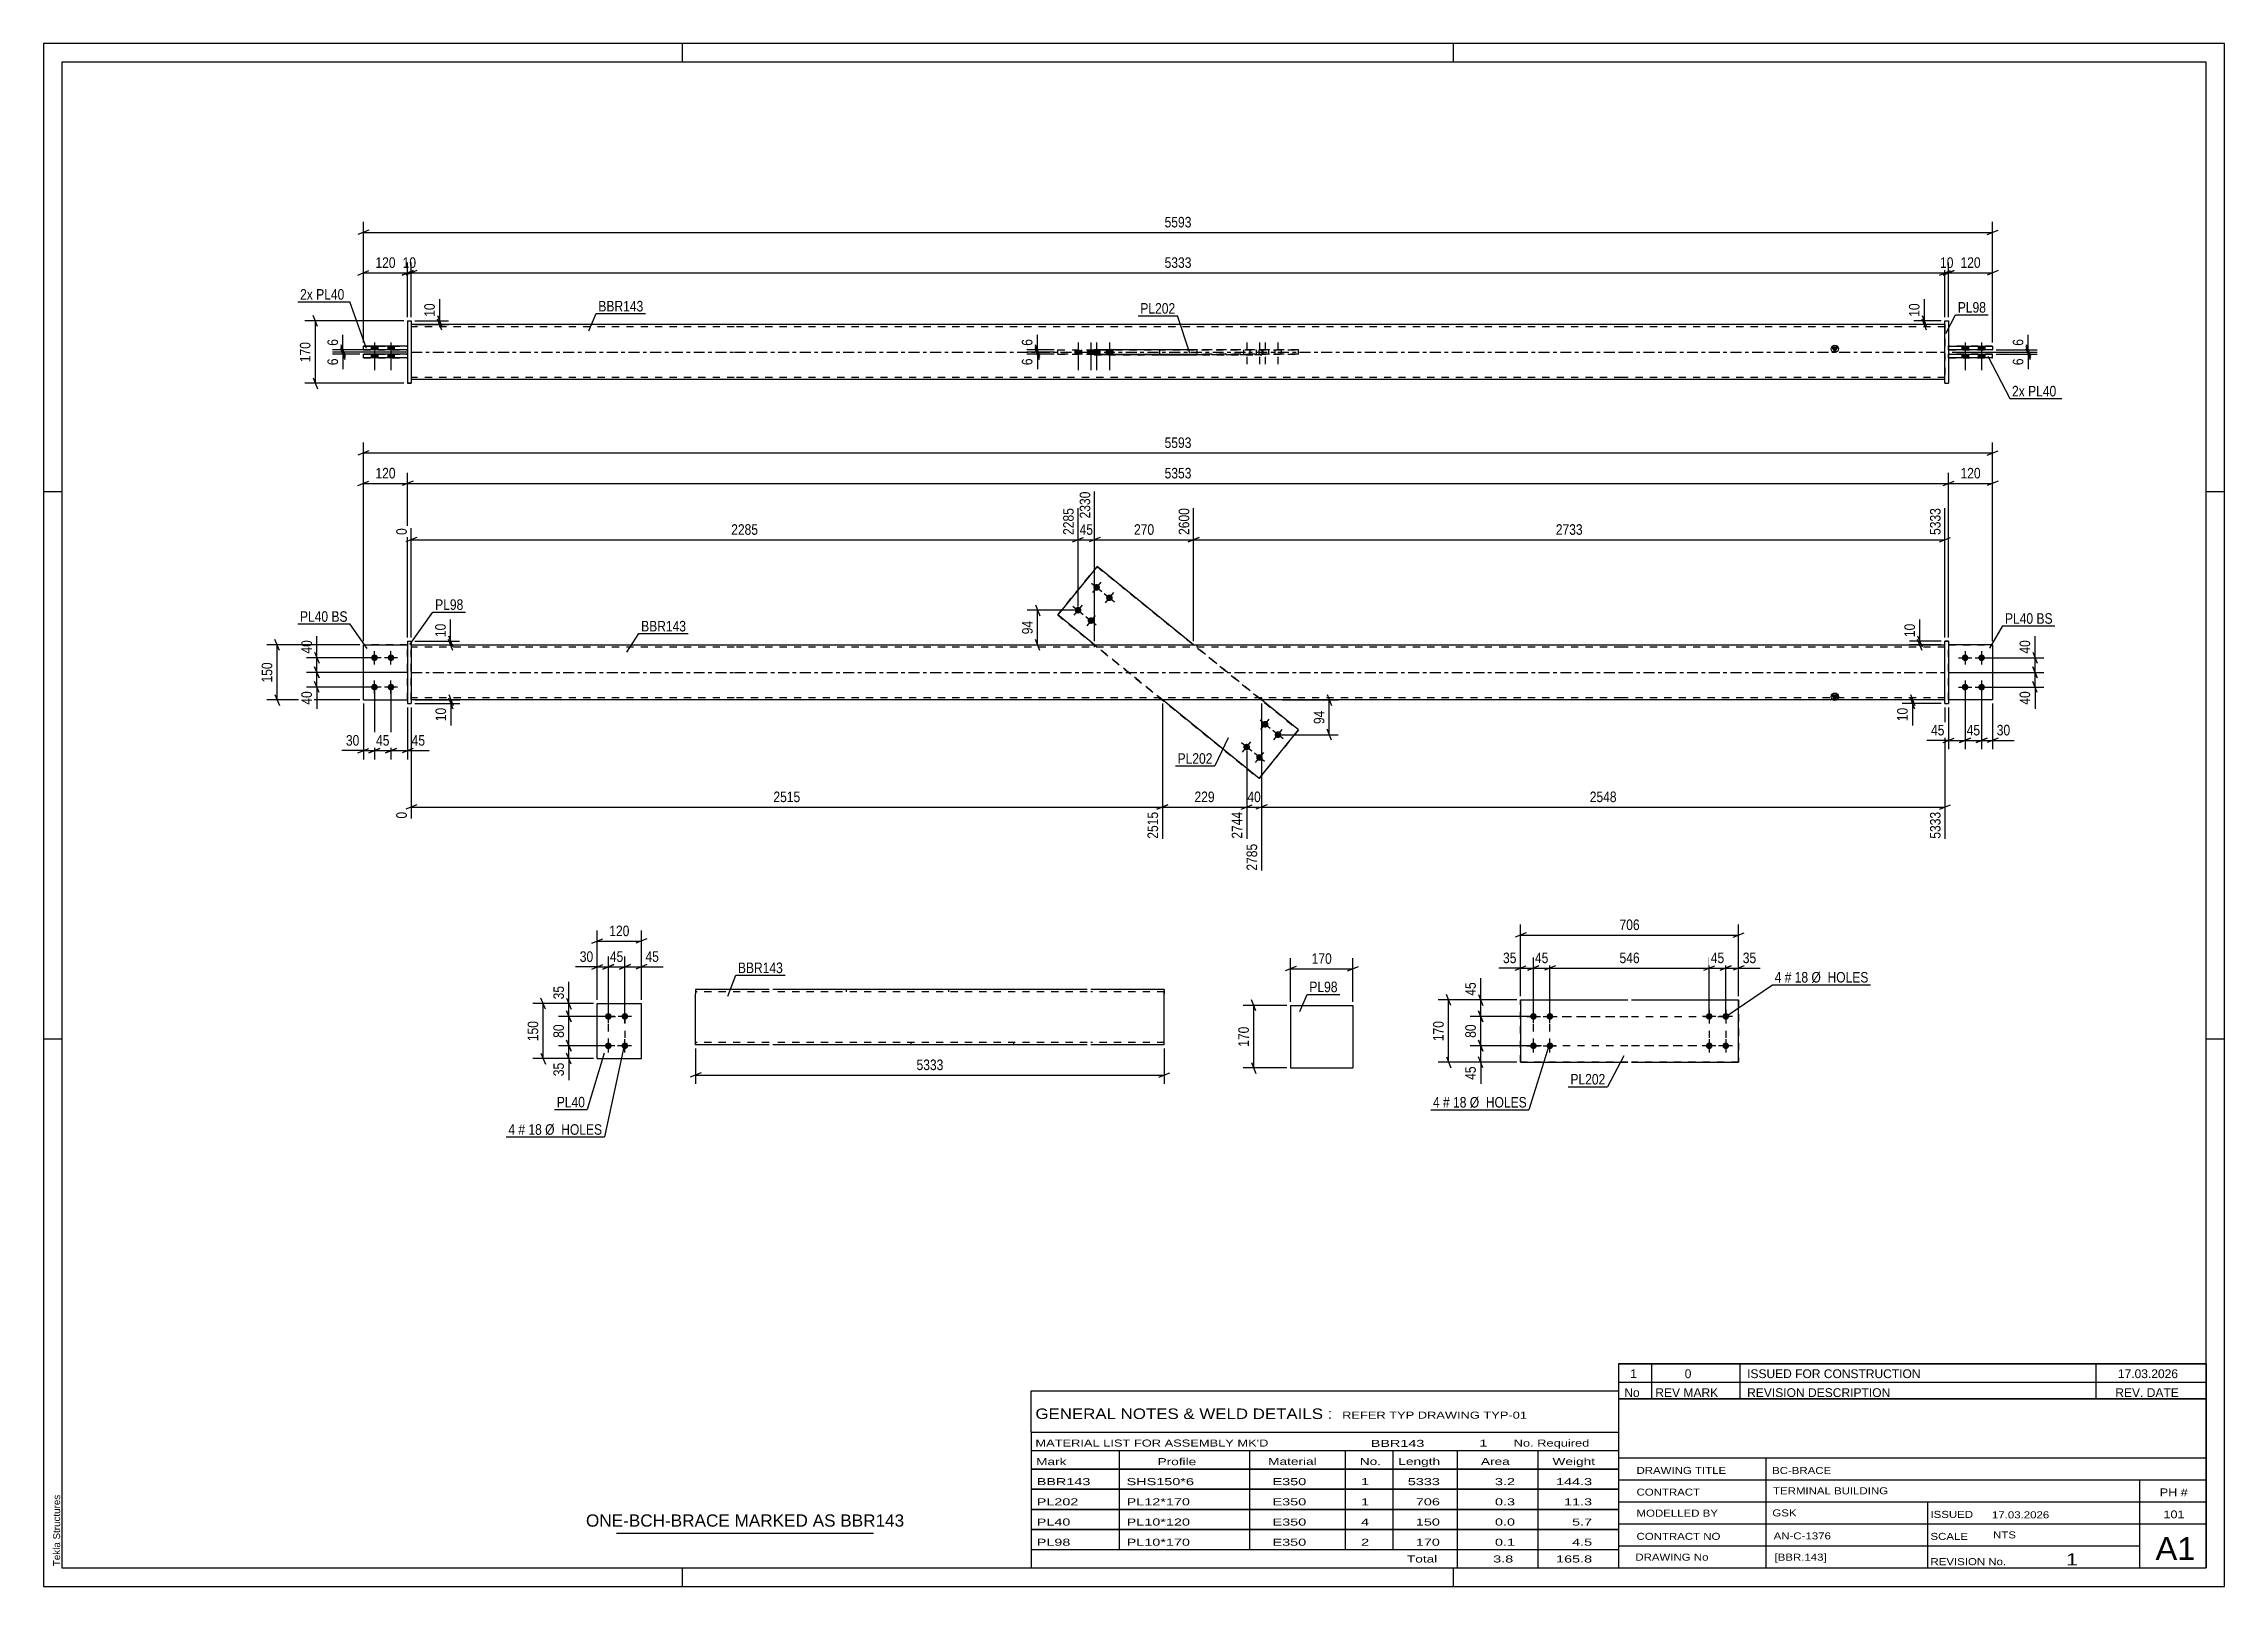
# Paper-space layout 'Layout1' of a CAD drawing. Header units: millimetres. Extents: x 0 to 594, y 0 to 420.
# The model-space entities are those that its viewports show. They can reach past a viewport. Long polylines and large blocks are cut down to what shows.
import ezdxf

# ---------------------------------------------------------------- set-up
doc = ezdxf.new("R2010")
doc.units = ezdxf.units.MM
doc.linetypes.add('DXK_LINE_DOT2', pattern=[3.9198, 1.9599, -1.9599])
doc.linetypes.add('DXK_LINE_DOT3', pattern=[5.9187, 2.979, -0.9799, 0.9799, -0.9799])
doc.layers.add('Viewport layer', color=7, linetype='Continuous', plot=False)
doc.styles.add('Arial', font='ARIAL.TTF', dxfattribs={"height": 0.2})
doc.styles.add('Arial Narrow', font='ARIALN.TTF', dxfattribs={"height": 0.2})

# ---------------------------------------------------------------- blocks, each defined once
blk = doc.blocks.new('Unknown-580611367-1130')
at = {"color": 5, "linetype": 'Continuous'}
for p, q in [((594, 420), (0, 420)), ((0, 420), (0, 0)), ((174, 415), (174, 420)), ((384, 415), (384, 420)), ((594, 0), (594, 420)), ((589, 415), (5, 415)), ((5, 415), (5, 5)), ((589, 5), (589, 415)), ((5, 298), (0, 298)), ((594, 298), (589, 298)), ((5, 149), (0, 149)), ((594, 149), (589, 149)), ((0, 0), (594, 0)), ((5, 5), (589, 5)), ((174, 0), (174, 5)), ((384, 0), (384, 5))]:
    blk.add_line(p, q, dxfattribs=at)
at = {"color": 174, "linetype": 'Continuous', "style": 'Arial'}
blk.add_text('Tekla Structures', height=1.9102, rotation=90, dxfattribs=at).set_placement((4.5, 5.5))
blk = doc.blocks.new('Part-580611367-2167 - 2161')
at = {"color": 2, "linetype": 'Continuous'}
for p, q in [((150.82, 143.67), (150.82, 158.67)), ((150.82, 158.67), (162.82, 158.67)), ((162.82, 143.67), (162.82, 158.67)), ((150.82, 143.67), (150.82, 143.67)), ((150.82, 143.67), (162.82, 143.67)), ((162.82, 143.67), (162.82, 143.67))]:
    blk.add_line(p, q, dxfattribs=at)
at = {"color": 7, "linetype": 'DXK_LINE_DOT2'}
for p, q in [((150.82, 158.67), (162.82, 158.67)), ((150.82, 143.67), (150.82, 143.67)), ((150.82, 143.67), (162.82, 143.67)), ((162.82, 143.67), (162.82, 143.67))]:
    blk.add_line(p, q, dxfattribs=at)
blk = doc.blocks.new('Bolt-580611367-2200 - 2161')
at = {"linetype": 'Continuous'}
for points in [[(153.82, 154.27), (153.63, 154.29), (153.45, 154.35), (153.29, 154.44), (153.15, 154.57), (153.04, 154.72), (152.96, 154.89), (152.92, 155.08), (152.92, 155.27), (152.96, 155.45), (153.04, 155.62), (153.15, 155.77), (153.29, 155.9), (153.45, 155.99), (153.63, 156.05), (153.82, 156.07), (154, 156.05), (154.18, 155.99), (154.35, 155.9), (154.49, 155.77), (154.6, 155.62), (154.67, 155.45), (154.71, 155.27), (154.71, 155.08), (154.67, 154.89), (154.6, 154.72), (154.49, 154.57), (154.35, 154.44), (154.18, 154.35), (154, 154.29)], [(158.32, 154.27), (158.13, 154.29), (157.95, 154.35), (157.79, 154.44), (157.65, 154.57), (157.54, 154.72), (157.46, 154.89), (157.42, 155.08), (157.42, 155.27), (157.46, 155.45), (157.54, 155.62), (157.65, 155.77), (157.79, 155.9), (157.95, 155.99), (158.13, 156.05), (158.32, 156.07), (158.5, 156.05), (158.68, 155.99), (158.85, 155.9), (158.99, 155.77), (159.1, 155.62), (159.17, 155.45), (159.21, 155.27), (159.21, 155.08), (159.17, 154.89), (159.1, 154.72), (158.99, 154.57), (158.85, 154.44), (158.68, 154.35), (158.5, 154.29)], [(153.82, 146.27), (153.63, 146.29), (153.45, 146.35), (153.29, 146.44), (153.15, 146.57), (153.04, 146.72), (152.96, 146.89), (152.92, 147.08), (152.92, 147.27), (152.96, 147.45), (153.04, 147.62), (153.15, 147.77), (153.29, 147.9), (153.45, 147.99), (153.63, 148.05), (153.82, 148.07), (154, 148.05), (154.18, 147.99), (154.35, 147.9), (154.49, 147.77), (154.6, 147.62), (154.67, 147.45), (154.71, 147.27), (154.71, 147.08), (154.67, 146.89), (154.6, 146.72), (154.49, 146.57), (154.35, 146.44), (154.18, 146.35), (154, 146.29)], [(158.32, 146.27), (158.13, 146.29), (157.95, 146.35), (157.79, 146.44), (157.65, 146.57), (157.54, 146.72), (157.46, 146.89), (157.42, 147.08), (157.42, 147.27), (157.46, 147.45), (157.54, 147.62), (157.65, 147.77), (157.79, 147.9), (157.95, 147.99), (158.13, 148.05), (158.32, 148.07), (158.5, 148.05), (158.68, 147.99), (158.85, 147.9), (158.99, 147.77), (159.1, 147.62), (159.17, 147.45), (159.21, 147.27), (159.21, 147.08), (159.17, 146.89), (159.1, 146.72), (158.99, 146.57), (158.85, 146.44), (158.68, 146.35), (158.5, 146.29)]]:
    blk.add_hatch(color=1, dxfattribs=at).paths.add_polyline_path(points)
at = {"color": 1, "linetype": 'Continuous'}
for p, q in [((155.62, 155.17), (152.02, 155.17)), ((153.82, 153.37), (153.82, 156.97)), ((160.12, 155.17), (156.52, 155.17)), ((158.32, 153.37), (158.32, 156.97)), ((153.82, 145.37), (153.82, 148.97)), ((158.32, 145.37), (158.32, 148.97)), ((155.62, 147.17), (152.02, 147.17)), ((160.12, 147.17), (156.52, 147.17))]:
    blk.add_line(p, q, dxfattribs=at)
blk = doc.blocks.new('Bolt-580611367-1705 - 1677')
at = {"linetype": 'Continuous'}
for points in [[(286.81, 272.86), (287, 272.85), (287.18, 272.79), (287.34, 272.69), (287.48, 272.57), (287.59, 272.41), (287.67, 272.24), (287.71, 272.06), (287.71, 271.87), (287.67, 271.69), (287.59, 271.51), (287.48, 271.36), (287.34, 271.24), (287.18, 271.14), (287, 271.08), (286.81, 271.06), (286.62, 271.08), (286.45, 271.14), (286.28, 271.24), (286.14, 271.36), (286.03, 271.51), (285.96, 271.69), (285.92, 271.87), (285.92, 272.06), (285.96, 272.24), (286.03, 272.41), (286.14, 272.57), (286.28, 272.69), (286.45, 272.79), (286.62, 272.85)], [(290.31, 270.03), (290.49, 270.01), (290.67, 269.95), (290.84, 269.86), (290.98, 269.73), (291.09, 269.58), (291.16, 269.41), (291.2, 269.22), (291.2, 269.04), (291.16, 268.85), (291.09, 268.68), (290.98, 268.53), (290.84, 268.4), (290.67, 268.31), (290.49, 268.25), (290.31, 268.23), (290.12, 268.25), (289.94, 268.31), (289.78, 268.4), (289.64, 268.53), (289.53, 268.68), (289.45, 268.85), (289.41, 269.04), (289.41, 269.22), (289.45, 269.41), (289.53, 269.58), (289.64, 269.73), (289.78, 269.86), (289.94, 269.95), (290.12, 270.01)], [(281.77, 266.65), (281.96, 266.63), (282.14, 266.58), (282.3, 266.48), (282.44, 266.36), (282.55, 266.2), (282.63, 266.03), (282.67, 265.85), (282.67, 265.66), (282.63, 265.48), (282.55, 265.3), (282.44, 265.15), (282.3, 265.03), (282.14, 264.93), (281.96, 264.87), (281.77, 264.85), (281.58, 264.87), (281.4, 264.93), (281.24, 265.03), (281.1, 265.15), (280.99, 265.3), (280.91, 265.48), (280.88, 265.66), (280.88, 265.85), (280.91, 266.03), (280.99, 266.2), (281.1, 266.36), (281.24, 266.48), (281.4, 266.58), (281.58, 266.63)], [(285.26, 263.82), (285.45, 263.8), (285.63, 263.74), (285.79, 263.65), (285.93, 263.52), (286.04, 263.37), (286.12, 263.2), (286.16, 263.01), (286.16, 262.82), (286.12, 262.64), (286.04, 262.47), (285.93, 262.32), (285.79, 262.19), (285.63, 262.1), (285.45, 262.04), (285.26, 262.02), (285.08, 262.04), (284.9, 262.1), (284.74, 262.19), (284.6, 262.32), (284.49, 262.47), (284.41, 262.64), (284.37, 262.82), (284.37, 263.01), (284.41, 263.2), (284.49, 263.37), (284.6, 263.52), (284.74, 263.65), (284.9, 263.74), (285.08, 263.8)]]:
    blk.add_hatch(color=1, dxfattribs=at).paths.add_polyline_path(points)
at = {"color": 1, "linetype": 'Continuous'}
for p, q in [((287.95, 273.36), (285.68, 270.57)), ((285.41, 273.1), (288.21, 270.83)), ((288.91, 270.26), (291.7, 267.99)), ((291.44, 270.53), (289.17, 267.73)), ((280.37, 266.89), (283.17, 264.62)), ((282.91, 267.15), (280.64, 264.36)), ((283.87, 264.05), (286.66, 261.78)), ((286.4, 264.32), (284.13, 261.52))]:
    blk.add_line(p, q, dxfattribs=at)
blk = doc.blocks.new('Part-580611367-1689 - 1677')
at = {"color": 2, "linetype": 'Continuous'}
for p, q in [((518.88, 257.31), (517.88, 257.31)), ((517.88, 240.31), (517.88, 257.31)), ((518.88, 257.31), (518.88, 240.31)), ((517.88, 240.31), (517.88, 240.31)), ((517.88, 240.31), (518.88, 240.31))]:
    blk.add_line(p, q, dxfattribs=at)
at = {"color": 7, "linetype": 'DXK_LINE_DOT2'}
for p, q in [((517.88, 257.31), (517.88, 257.31)), ((517.88, 257.31), (518.88, 257.31)), ((518.88, 257.31), (518.88, 257.31)), ((517.88, 240.31), (518.88, 240.31))]:
    blk.add_line(p, q, dxfattribs=at)
blk = doc.blocks.new('Part-580611367-1699 - 1677')
at = {"color": 2, "linetype": 'Continuous'}
for p, q in [((530.88, 256.31), (518.88, 256.31)), ((530.88, 256.31), (530.88, 256.31)), ((530.88, 256.31), (530.88, 241.31)), ((530.88, 241.31), (518.88, 241.31))]:
    blk.add_line(p, q, dxfattribs=at)
at = {"color": 7, "linetype": 'DXK_LINE_DOT2'}
for p, q in [((530.88, 256.31), (518.88, 256.31)), ((518.88, 256.31), (518.88, 256.31)), ((518.88, 241.31), (518.88, 256.31)), ((530.88, 256.31), (530.88, 256.31)), ((530.88, 241.31), (518.88, 241.31))]:
    blk.add_line(p, q, dxfattribs=at)
blk = doc.blocks.new('Part-580611367-1683 - 1677')
at = {"color": 7, "linetype": 'DXK_LINE_DOT2'}
for p, q in [((87.12, 241.31), (87.12, 256.31)), ((87.12, 256.31), (99.12, 256.31)), ((99.12, 256.31), (87.12, 256.31)), ((99.12, 241.31), (99.12, 256.31)), ((87.12, 241.31), (87.12, 241.31)), ((87.12, 241.31), (99.12, 241.31)), ((87.12, 241.31), (99.12, 241.31)), ((99.12, 241.31), (99.12, 241.31))]:
    blk.add_line(p, q, dxfattribs=at)
blk = doc.blocks.new('Part-580611367-1704 - 1677')
at = {"linetype": 'Continuous'}
blk.add_hatch(color=2, dxfattribs=at).paths.add_polyline_path([(487.88, 241.31), (487.08, 242.71), (488.68, 242.71)])
at = {"color": 2, "linetype": 'Continuous'}
for p, q in [((100.12, 256.31), (188.12, 256.31)), ((188.22, 256.31), (429.78, 256.31)), ((429.88, 256.31), (517.88, 256.31)), ((188.12, 241.31), (100.12, 241.31)), ((429.78, 241.31), (188.22, 241.31)), ((517.88, 241.31), (429.88, 241.31)), ((487.88, 241.31), (487.08, 242.71)), ((487.08, 242.71), (488.68, 242.71)), ((488.68, 242.71), (487.88, 241.31))]:
    blk.add_line(p, q, dxfattribs=at)
at = {"color": 7, "linetype": 'DXK_LINE_DOT2'}
for p, q in [((100.12, 241.31), (100.12, 256.31)), ((188.12, 255.71), (100.12, 255.71)), ((429.78, 255.71), (188.22, 255.71)), ((286.17, 256.31), (286.17, 255.71)), ((314.08, 256.31), (314.08, 255.71)), ((517.88, 255.71), (429.88, 255.71)), ((517.88, 241.31), (517.88, 256.31)), ((188.12, 241.91), (100.12, 241.91)), ((429.78, 241.91), (188.22, 241.91)), ((303.91, 241.31), (303.91, 241.91)), ((331.83, 241.31), (331.83, 241.91)), ((517.88, 241.91), (429.88, 241.91))]:
    blk.add_line(p, q, dxfattribs=at)
at = {"color": 7, "linetype": 'DXK_LINE_DOT3'}
for p, q in [((100.12, 248.81), (188.12, 248.81)), ((188.22, 248.81), (429.78, 248.81)), ((429.88, 248.81), (517.88, 248.81))]:
    blk.add_line(p, q, dxfattribs=at)
at = {"color": 2, "linetype": 'Continuous'}
blk.add_circle((487.88, 242.21), 1, dxfattribs=at)
blk = doc.blocks.new('Part-580611367-1688 - 1677')
at = {"color": 2, "linetype": 'Continuous'}
for p, q in [((87.12, 241.31), (87.12, 256.31)), ((87.12, 256.31), (99.12, 256.31)), ((87.12, 241.31), (87.12, 241.31)), ((87.12, 241.31), (99.12, 241.31))]:
    blk.add_line(p, q, dxfattribs=at)
at = {"color": 7, "linetype": 'DXK_LINE_DOT2'}
for p, q in [((99.12, 256.31), (87.12, 256.31)), ((99.12, 241.31), (99.12, 256.31)), ((87.12, 241.31), (99.12, 241.31)), ((99.12, 241.31), (99.12, 241.31))]:
    blk.add_line(p, q, dxfattribs=at)
blk = doc.blocks.new('Part-580611367-1694 - 1677')
at = {"color": 7, "linetype": 'DXK_LINE_DOT2'}
for p, q in [((518.88, 256.31), (530.88, 256.31)), ((530.88, 256.31), (518.88, 256.31)), ((518.88, 256.31), (518.88, 256.31)), ((518.88, 241.31), (518.88, 256.31)), ((530.88, 256.31), (530.88, 256.31)), ((530.88, 256.31), (530.88, 241.31)), ((530.88, 241.31), (518.88, 241.31)), ((530.88, 241.31), (518.88, 241.31))]:
    blk.add_line(p, q, dxfattribs=at)
blk = doc.blocks.new('Bolt-580611367-1706 - 1677')
at = {"linetype": 'Continuous'}
for points in [[(332.73, 235.6), (332.92, 235.58), (333.09, 235.52), (333.26, 235.43), (333.4, 235.3), (333.51, 235.15), (333.58, 234.98), (333.62, 234.79), (333.62, 234.61), (333.58, 234.42), (333.51, 234.25), (333.4, 234.1), (333.26, 233.97), (333.09, 233.88), (332.92, 233.82), (332.73, 233.8), (332.54, 233.82), (332.36, 233.88), (332.2, 233.97), (332.06, 234.1), (331.95, 234.25), (331.87, 234.42), (331.83, 234.61), (331.83, 234.79), (331.87, 234.98), (331.95, 235.15), (332.06, 235.3), (332.2, 235.43), (332.36, 235.52), (332.54, 235.58)], [(336.22, 232.77), (336.41, 232.75), (336.59, 232.69), (336.75, 232.59), (336.89, 232.47), (337, 232.32), (337.08, 232.14), (337.12, 231.96), (337.12, 231.77), (337.08, 231.59), (337, 231.42), (336.89, 231.26), (336.75, 231.14), (336.59, 231.04), (336.41, 230.98), (336.22, 230.97), (336.03, 230.98), (335.86, 231.04), (335.69, 231.14), (335.55, 231.26), (335.44, 231.42), (335.37, 231.59), (335.33, 231.77), (335.33, 231.96), (335.37, 232.14), (335.44, 232.32), (335.55, 232.47), (335.69, 232.59), (335.86, 232.69), (336.03, 232.75)], [(327.69, 229.39), (327.87, 229.37), (328.05, 229.31), (328.22, 229.22), (328.36, 229.09), (328.47, 228.94), (328.54, 228.77), (328.58, 228.58), (328.58, 228.39), (328.54, 228.21), (328.47, 228.04), (328.36, 227.89), (328.22, 227.76), (328.05, 227.67), (327.87, 227.61), (327.69, 227.59), (327.5, 227.61), (327.32, 227.67), (327.16, 227.76), (327.02, 227.89), (326.91, 228.04), (326.83, 228.21), (326.79, 228.39), (326.79, 228.58), (326.83, 228.77), (326.91, 228.94), (327.02, 229.09), (327.16, 229.22), (327.32, 229.31), (327.5, 229.37)], [(331.18, 226.55), (331.37, 226.53), (331.55, 226.48), (331.71, 226.38), (331.85, 226.26), (331.96, 226.1), (332.04, 225.93), (332.08, 225.75), (332.08, 225.56), (332.04, 225.38), (331.96, 225.2), (331.85, 225.05), (331.71, 224.93), (331.55, 224.83), (331.37, 224.77), (331.18, 224.75), (330.99, 224.77), (330.81, 224.83), (330.65, 224.93), (330.51, 225.05), (330.4, 225.2), (330.32, 225.38), (330.29, 225.56), (330.29, 225.75), (330.32, 225.93), (330.4, 226.1), (330.51, 226.26), (330.65, 226.38), (330.81, 226.48), (330.99, 226.53)]]:
    blk.add_hatch(color=1, dxfattribs=at).paths.add_polyline_path(points)
at = {"color": 1, "linetype": 'Continuous'}
for p, q in [((334.13, 233.57), (331.33, 235.84)), ((331.59, 233.3), (333.86, 236.1)), ((337.62, 230.73), (334.82, 233)), ((335.09, 230.47), (337.36, 233.26)), ((329.08, 227.35), (326.29, 229.62)), ((326.55, 227.09), (328.82, 229.89)), ((332.58, 224.52), (329.78, 226.79)), ((330.05, 224.26), (332.32, 227.05))]:
    blk.add_line(p, q, dxfattribs=at)
blk = doc.blocks.new('Bolt-580611367-1708 - 1677')
at = {"linetype": 'Continuous'}
for points in [[(90.12, 253.71), (90.3, 253.69), (90.48, 253.63), (90.65, 253.54), (90.79, 253.41), (90.9, 253.26), (90.97, 253.09), (91.01, 252.9), (91.01, 252.71), (90.97, 252.53), (90.9, 252.36), (90.79, 252.21), (90.65, 252.08), (90.48, 251.99), (90.3, 251.93), (90.12, 251.91), (89.93, 251.93), (89.75, 251.99), (89.59, 252.08), (89.45, 252.21), (89.34, 252.36), (89.26, 252.53), (89.22, 252.71), (89.22, 252.9), (89.26, 253.09), (89.34, 253.26), (89.45, 253.41), (89.59, 253.54), (89.75, 253.63), (89.93, 253.69)], [(94.62, 253.71), (94.8, 253.69), (94.98, 253.63), (95.15, 253.54), (95.29, 253.41), (95.4, 253.26), (95.47, 253.09), (95.51, 252.9), (95.51, 252.71), (95.47, 252.53), (95.4, 252.36), (95.29, 252.21), (95.15, 252.08), (94.98, 251.99), (94.8, 251.93), (94.62, 251.91), (94.43, 251.93), (94.25, 251.99), (94.09, 252.08), (93.95, 252.21), (93.84, 252.36), (93.76, 252.53), (93.72, 252.71), (93.72, 252.9), (93.76, 253.09), (93.84, 253.26), (93.95, 253.41), (94.09, 253.54), (94.25, 253.63), (94.43, 253.69)], [(90.12, 245.71), (90.3, 245.69), (90.48, 245.63), (90.65, 245.54), (90.79, 245.41), (90.9, 245.26), (90.97, 245.09), (91.01, 244.9), (91.01, 244.71), (90.97, 244.53), (90.9, 244.36), (90.79, 244.21), (90.65, 244.08), (90.48, 243.99), (90.3, 243.93), (90.12, 243.91), (89.93, 243.93), (89.75, 243.99), (89.59, 244.08), (89.45, 244.21), (89.34, 244.36), (89.26, 244.53), (89.22, 244.71), (89.22, 244.9), (89.26, 245.09), (89.34, 245.26), (89.45, 245.41), (89.59, 245.54), (89.75, 245.63), (89.93, 245.69)], [(94.62, 245.71), (94.8, 245.69), (94.98, 245.63), (95.15, 245.54), (95.29, 245.41), (95.4, 245.26), (95.47, 245.09), (95.51, 244.9), (95.51, 244.71), (95.47, 244.53), (95.4, 244.36), (95.29, 244.21), (95.15, 244.08), (94.98, 243.99), (94.8, 243.93), (94.62, 243.91), (94.43, 243.93), (94.25, 243.99), (94.09, 244.08), (93.95, 244.21), (93.84, 244.36), (93.76, 244.53), (93.72, 244.71), (93.72, 244.9), (93.76, 245.09), (93.84, 245.26), (93.95, 245.41), (94.09, 245.54), (94.25, 245.63), (94.43, 245.69)]]:
    blk.add_hatch(color=1, dxfattribs=at).paths.add_polyline_path(points)
at = {"color": 1, "linetype": 'Continuous'}
for p, q in [((91.92, 252.81), (88.32, 252.81)), ((90.12, 251.01), (90.12, 254.61)), ((96.42, 252.81), (92.82, 252.81)), ((94.62, 251.01), (94.62, 254.61)), ((91.92, 244.81), (88.32, 244.81)), ((90.12, 243.01), (90.12, 246.61)), ((96.42, 244.81), (92.82, 244.81)), ((94.62, 243.01), (94.62, 246.61))]:
    blk.add_line(p, q, dxfattribs=at)
blk = doc.blocks.new('Bolt-580611367-1709 - 1677')
at = {"linetype": 'Continuous'}
for points in [[(523.38, 253.71), (523.56, 253.69), (523.74, 253.63), (523.9, 253.54), (524.04, 253.41), (524.15, 253.26), (524.23, 253.09), (524.27, 252.9), (524.27, 252.71), (524.23, 252.53), (524.15, 252.36), (524.04, 252.21), (523.9, 252.08), (523.74, 251.99), (523.56, 251.93), (523.38, 251.91), (523.19, 251.93), (523.01, 251.99), (522.85, 252.08), (522.71, 252.21), (522.6, 252.36), (522.52, 252.53), (522.48, 252.71), (522.48, 252.9), (522.52, 253.09), (522.6, 253.26), (522.71, 253.41), (522.85, 253.54), (523.01, 253.63), (523.19, 253.69)], [(527.88, 253.71), (528.06, 253.69), (528.24, 253.63), (528.4, 253.54), (528.54, 253.41), (528.65, 253.26), (528.73, 253.09), (528.77, 252.9), (528.77, 252.71), (528.73, 252.53), (528.65, 252.36), (528.54, 252.21), (528.4, 252.08), (528.24, 251.99), (528.06, 251.93), (527.88, 251.91), (527.69, 251.93), (527.51, 251.99), (527.35, 252.08), (527.21, 252.21), (527.1, 252.36), (527.02, 252.53), (526.98, 252.71), (526.98, 252.9), (527.02, 253.09), (527.1, 253.26), (527.21, 253.41), (527.35, 253.54), (527.51, 253.63), (527.69, 253.69)], [(523.38, 245.71), (523.56, 245.69), (523.74, 245.63), (523.9, 245.54), (524.04, 245.41), (524.15, 245.26), (524.23, 245.09), (524.27, 244.9), (524.27, 244.71), (524.23, 244.53), (524.15, 244.36), (524.04, 244.21), (523.9, 244.08), (523.74, 243.99), (523.56, 243.93), (523.38, 243.91), (523.19, 243.93), (523.01, 243.99), (522.85, 244.08), (522.71, 244.21), (522.6, 244.36), (522.52, 244.53), (522.48, 244.71), (522.48, 244.9), (522.52, 245.09), (522.6, 245.26), (522.71, 245.41), (522.85, 245.54), (523.01, 245.63), (523.19, 245.69)], [(527.88, 245.71), (528.06, 245.69), (528.24, 245.63), (528.4, 245.54), (528.54, 245.41), (528.65, 245.26), (528.73, 245.09), (528.77, 244.9), (528.77, 244.71), (528.73, 244.53), (528.65, 244.36), (528.54, 244.21), (528.4, 244.08), (528.24, 243.99), (528.06, 243.93), (527.88, 243.91), (527.69, 243.93), (527.51, 243.99), (527.35, 244.08), (527.21, 244.21), (527.1, 244.36), (527.02, 244.53), (526.98, 244.71), (526.98, 244.9), (527.02, 245.09), (527.1, 245.26), (527.21, 245.41), (527.35, 245.54), (527.51, 245.63), (527.69, 245.69)]]:
    blk.add_hatch(color=1, dxfattribs=at).paths.add_polyline_path(points)
at = {"color": 1, "linetype": 'Continuous'}
for p, q in [((521.58, 252.81), (525.18, 252.81)), ((523.38, 254.61), (523.38, 251.01)), ((526.08, 252.81), (529.68, 252.81)), ((527.88, 254.61), (527.88, 251.01)), ((521.58, 244.81), (525.18, 244.81)), ((523.38, 246.61), (523.38, 243.01)), ((526.08, 244.81), (529.68, 244.81)), ((527.88, 246.61), (527.88, 243.01))]:
    blk.add_line(p, q, dxfattribs=at)
blk = doc.blocks.new('Part-580611367-1714 - 1677')
at = {"color": 2, "linetype": 'Continuous'}
for p, q in [((286.93, 277.66), (276.22, 264.46)), ((313.24, 256.31), (286.93, 277.66)), ((286.93, 277.66), (286.93, 277.66)), ((286.27, 256.31), (276.22, 264.46)), ((276.22, 264.46), (276.22, 264.46)), ((331.06, 219.95), (304.75, 241.31)), ((341.78, 233.15), (331.73, 241.31)), ((331.06, 219.95), (341.78, 233.15)), ((341.78, 233.15), (341.78, 233.15)), ((331.06, 219.95), (331.06, 219.95))]:
    blk.add_line(p, q, dxfattribs=at)
at = {"color": 7, "linetype": 'DXK_LINE_DOT2'}
for p, q in [((276.22, 264.46), (286.93, 277.66)), ((286.93, 277.66), (341.78, 233.15)), ((276.22, 264.46), (331.06, 219.95)), ((304.75, 241.31), (286.27, 256.31)), ((331.73, 241.31), (313.24, 256.31)), ((341.78, 233.15), (331.06, 219.95))]:
    blk.add_line(p, q, dxfattribs=at)
blk = doc.blocks.new('Part-580611367-1719 - 1677')
at = {"color": 2, "linetype": 'Continuous'}
for p, q in [((99.12, 257.31), (100.12, 257.31)), ((99.12, 257.31), (99.12, 240.31)), ((100.12, 257.31), (100.12, 257.31)), ((100.12, 257.31), (100.12, 240.31)), ((99.12, 240.31), (100.12, 240.31))]:
    blk.add_line(p, q, dxfattribs=at)
at = {"color": 7, "linetype": 'DXK_LINE_DOT2'}
for p, q in [((99.12, 257.31), (100.12, 257.31)), ((99.12, 240.31), (100.12, 240.31))]:
    blk.add_line(p, q, dxfattribs=at)
blk = doc.blocks.new('Part-580611367-1418 - 1367')
at = {"color": 2, "linetype": 'Continuous'}
for p, q in [((87.12, 334.42), (87.12, 335.42)), ((99.12, 335.42), (87.12, 335.42)), ((87.12, 334.42), (87.12, 334.42)), ((99.12, 334.42), (87.12, 334.42))]:
    blk.add_line(p, q, dxfattribs=at)
at = {"color": 7, "linetype": 'DXK_LINE_DOT2'}
for p, q in [((87.12, 335.42), (99.12, 335.42)), ((87.12, 334.42), (99.12, 334.42)), ((99.12, 335.42), (99.12, 334.42))]:
    blk.add_line(p, q, dxfattribs=at)
blk = doc.blocks.new('Bolt-580611367-1370 - 1367')
at = {"linetype": 'Continuous'}
for points in [[(89.22, 336.62), (91.02, 336.62), (91.02, 337.62), (89.22, 337.62)], [(89.22, 336.62), (91.02, 336.62), (91.02, 337.62), (89.22, 337.62)], [(89.22, 334.42), (91.02, 334.42), (91.02, 335.42), (89.22, 335.42)], [(89.22, 334.42), (91.02, 334.42), (91.02, 335.42), (89.22, 335.42)], [(93.72, 336.62), (95.52, 336.62), (95.52, 337.62), (93.72, 337.62)], [(93.72, 336.62), (95.52, 336.62), (95.52, 337.62), (93.72, 337.62)], [(93.72, 334.42), (95.52, 334.42), (95.52, 335.42), (93.72, 335.42)], [(93.72, 334.42), (95.52, 334.42), (95.52, 335.42), (93.72, 335.42)]]:
    blk.add_hatch(color=1, dxfattribs=at).paths.add_polyline_path(points)
at = {"color": 1, "linetype": 'Continuous'}
for p, q in [((90.12, 338.62), (90.12, 331.12)), ((90.12, 338.62), (90.12, 331.12)), ((94.62, 338.62), (94.62, 331.12)), ((94.62, 338.62), (94.62, 331.12)), ((89.22, 337.62), (89.22, 336.62)), ((89.22, 337.62), (89.22, 336.62)), ((89.22, 335.42), (89.22, 334.42)), ((89.22, 335.42), (89.22, 334.42)), ((91.02, 337.62), (91.02, 336.62)), ((91.02, 337.62), (91.02, 336.62)), ((91.02, 335.42), (91.02, 334.42)), ((91.02, 335.42), (91.02, 334.42)), ((93.72, 337.62), (93.72, 336.62)), ((93.72, 337.62), (93.72, 336.62)), ((93.72, 335.42), (93.72, 334.42)), ((93.72, 335.42), (93.72, 334.42)), ((95.52, 337.62), (95.52, 336.62)), ((95.52, 337.62), (95.52, 336.62)), ((95.52, 335.42), (95.52, 334.42)), ((95.52, 335.42), (95.52, 334.42))]:
    blk.add_line(p, q, dxfattribs=at)
blk = doc.blocks.new('Bolt-580611367-1435 - 1367')
at = {"color": 1, "linetype": 'DXK_LINE_DOT2'}
for p, q in [((327.69, 338.62), (327.69, 331.12)), ((331.18, 338.62), (331.18, 331.12)), ((332.73, 338.62), (332.73, 331.12)), ((336.22, 338.62), (336.22, 331.12)), ((326.79, 336.62), (326.79, 335.42)), ((328.59, 336.62), (328.59, 335.42)), ((330.28, 336.62), (330.28, 335.42)), ((331.83, 336.62), (331.83, 335.42)), ((332.08, 336.62), (332.08, 335.42)), ((333.63, 336.62), (333.63, 335.42)), ((335.32, 336.62), (335.32, 335.42)), ((337.12, 336.62), (337.12, 335.42))]:
    blk.add_line(p, q, dxfattribs=at)
blk = doc.blocks.new('Bolt-580611367-1371 - 1367')
at = {"linetype": 'Continuous'}
for points in [[(524.28, 337.62), (522.48, 337.62), (522.48, 336.62), (524.28, 336.62)], [(524.28, 337.62), (522.48, 337.62), (522.48, 336.62), (524.28, 336.62)], [(524.28, 335.42), (522.48, 335.42), (522.48, 334.42), (524.28, 334.42)], [(524.28, 335.42), (522.48, 335.42), (522.48, 334.42), (524.28, 334.42)], [(528.78, 337.62), (526.98, 337.62), (526.98, 336.62), (528.78, 336.62)], [(528.78, 337.62), (526.98, 337.62), (526.98, 336.62), (528.78, 336.62)], [(528.78, 335.42), (526.98, 335.42), (526.98, 334.42), (528.78, 334.42)], [(528.78, 335.42), (526.98, 335.42), (526.98, 334.42), (528.78, 334.42)]]:
    blk.add_hatch(color=1, dxfattribs=at).paths.add_polyline_path(points)
at = {"color": 1, "linetype": 'Continuous'}
for p, q in [((523.38, 338.62), (523.38, 331.12)), ((523.38, 338.62), (523.38, 331.12)), ((527.88, 338.62), (527.88, 331.12)), ((527.88, 338.62), (527.88, 331.12)), ((522.48, 337.62), (522.48, 336.62)), ((522.48, 337.62), (522.48, 336.62)), ((522.48, 335.42), (522.48, 334.42)), ((522.48, 335.42), (522.48, 334.42)), ((524.28, 337.62), (524.28, 336.62)), ((524.28, 337.62), (524.28, 336.62)), ((524.28, 335.42), (524.28, 334.42)), ((524.28, 335.42), (524.28, 334.42)), ((526.98, 337.62), (526.98, 336.62)), ((526.98, 337.62), (526.98, 336.62)), ((526.98, 335.42), (526.98, 334.42)), ((526.98, 335.42), (526.98, 334.42)), ((528.78, 337.62), (528.78, 336.62)), ((528.78, 337.62), (528.78, 336.62)), ((528.78, 335.42), (528.78, 334.42)), ((528.78, 335.42), (528.78, 334.42))]:
    blk.add_line(p, q, dxfattribs=at)
blk = doc.blocks.new('Part-580611367-1456 - 1367')
at = {"linetype": 'Continuous'}
blk.add_hatch(color=2, dxfattribs=at).paths.add_polyline_path([(487.88, 336.02), (487.08, 337.42), (488.68, 337.42)])
at = {"color": 2, "linetype": 'Continuous'}
for p, q in [((188.12, 343.52), (100.12, 343.52)), ((429.78, 343.52), (188.22, 343.52)), ((517.88, 343.52), (429.88, 343.52)), ((286.17, 336.72), (314.08, 336.72)), ((286.17, 336.61), (286.17, 336.72)), ((286.17, 335.41), (286.17, 335.32)), ((286.17, 335.32), (286.17, 335.32)), ((314.08, 335.32), (286.17, 335.32)), ((303.91, 336.72), (303.91, 336.62)), ((303.91, 335.32), (303.91, 335.42)), ((314.08, 336.72), (314.08, 335.32)), ((487.88, 336.02), (487.08, 337.42)), ((487.08, 337.42), (488.68, 337.42)), ((488.68, 337.42), (487.88, 336.02)), ((188.12, 328.52), (100.12, 328.52)), ((429.78, 328.52), (188.22, 328.52)), ((517.88, 328.52), (429.88, 328.52))]:
    blk.add_line(p, q, dxfattribs=at)
at = {"color": 7, "linetype": 'DXK_LINE_DOT2'}
for p, q in [((100.12, 343.52), (100.12, 328.52)), ((188.12, 342.92), (100.12, 342.92)), ((429.78, 342.92), (188.22, 342.92)), ((517.88, 342.92), (429.88, 342.92)), ((517.88, 343.52), (517.88, 328.52)), ((286.17, 336.72), (314.08, 336.72)), ((286.17, 335.32), (286.17, 336.61)), ((286.17, 335.32), (314.08, 335.32)), ((303.91, 336.72), (303.91, 336.72)), ((303.91, 336.72), (303.91, 336.72)), ((303.91, 336.72), (331.83, 336.72)), ((303.91, 336.72), (331.83, 336.72)), ((303.91, 336.62), (303.91, 335.32)), ((331.83, 335.32), (303.91, 335.32)), ((303.91, 335.32), (303.91, 335.32)), ((303.91, 335.32), (331.83, 335.32)), ((331.83, 336.72), (331.83, 335.32)), ((188.12, 329.12), (100.12, 329.12)), ((429.78, 329.12), (188.22, 329.12)), ((517.88, 329.12), (429.88, 329.12))]:
    blk.add_line(p, q, dxfattribs=at)
at = {"color": 7, "linetype": 'DXK_LINE_DOT3'}
for p, q in [((100.12, 336.02), (188.12, 336.02)), ((188.22, 336.02), (429.78, 336.02)), ((429.88, 336.02), (517.88, 336.02))]:
    blk.add_line(p, q, dxfattribs=at)
at = {"color": 2, "linetype": 'Continuous'}
blk.add_circle((487.88, 336.92), 1, dxfattribs=at)
blk = doc.blocks.new('Part-580611367-1413 - 1367')
at = {"color": 2, "linetype": 'Continuous'}
for p, q in [((87.12, 336.62), (87.12, 337.62)), ((99.12, 337.62), (87.12, 337.62)), ((87.12, 336.62), (87.12, 336.62)), ((99.12, 336.62), (87.12, 336.62))]:
    blk.add_line(p, q, dxfattribs=at)
at = {"color": 7, "linetype": 'DXK_LINE_DOT2'}
for p, q in [((87.12, 337.62), (87.12, 337.62)), ((87.12, 337.62), (99.12, 337.62)), ((87.12, 336.62), (99.12, 336.62)), ((99.12, 337.62), (99.12, 336.62))]:
    blk.add_line(p, q, dxfattribs=at)
blk = doc.blocks.new('Part-580611367-1461 - 1367')
at = {"color": 2, "linetype": 'Continuous'}
for p, q in [((518.88, 335.42), (530.88, 335.42)), ((530.88, 334.42), (518.88, 334.42)), ((530.88, 334.42), (530.88, 335.42))]:
    blk.add_line(p, q, dxfattribs=at)
at = {"color": 7, "linetype": 'DXK_LINE_DOT2'}
for p, q in [((518.88, 334.42), (518.88, 335.42)), ((530.88, 335.42), (518.88, 335.42)), ((518.88, 334.42), (530.88, 334.42))]:
    blk.add_line(p, q, dxfattribs=at)
blk = doc.blocks.new('Part-580611367-1397 - 1367')
at = {"color": 2, "linetype": 'Continuous'}
for p, q in [((276.22, 335.42), (276.22, 336.62)), ((314.08, 336.62), (286.93, 336.61)), ((286.93, 335.41), (286.93, 336.61)), ((314.08, 335.42), (286.93, 335.41))]:
    blk.add_line(p, q, dxfattribs=at)
at = {"color": 7, "linetype": 'DXK_LINE_DOT2'}
for p, q in [((276.22, 336.62), (331.06, 336.62)), ((276.22, 336.62), (286.93, 336.61)), ((286.93, 335.41), (276.22, 335.42)), ((276.22, 335.42), (331.06, 335.42)), ((341.78, 336.62), (314.08, 336.62)), ((341.78, 335.42), (314.08, 335.42)), ((331.06, 335.42), (331.06, 336.62)), ((331.06, 336.62), (341.78, 336.62)), ((331.06, 335.42), (341.78, 335.42)), ((341.78, 335.42), (341.78, 336.62))]:
    blk.add_line(p, q, dxfattribs=at)
blk = doc.blocks.new('Part-580611367-1398 - 1367')
at = {"color": 2, "linetype": 'Continuous'}
for p, q in [((99.12, 344.52), (100.12, 344.52)), ((99.12, 344.52), (99.12, 327.52)), ((100.12, 344.52), (100.12, 344.52)), ((100.12, 344.52), (100.12, 327.52)), ((100.12, 327.52), (99.12, 327.52)), ((99.12, 327.52), (99.12, 327.52))]:
    blk.add_line(p, q, dxfattribs=at)
at = {"color": 7, "linetype": 'DXK_LINE_DOT2'}
for p, q in [((99.12, 344.52), (100.12, 344.52)), ((100.12, 344.52), (100.12, 344.52)), ((99.12, 327.52), (100.12, 327.52))]:
    blk.add_line(p, q, dxfattribs=at)
blk = doc.blocks.new('Part-580611367-1433 - 1367')
at = {"color": 2, "linetype": 'Continuous'}
for p, q in [((517.88, 344.52), (517.88, 344.52)), ((517.88, 327.52), (517.88, 344.52)), ((517.88, 344.52), (518.88, 344.52)), ((518.88, 344.52), (518.88, 344.52)), ((518.88, 344.52), (518.88, 327.52)), ((517.88, 327.52), (518.88, 327.52)), ((517.88, 327.52), (517.88, 327.52)), ((518.88, 327.52), (518.88, 327.52))]:
    blk.add_line(p, q, dxfattribs=at)
at = {"color": 7, "linetype": 'DXK_LINE_DOT2'}
for p, q in [((517.88, 344.52), (517.88, 344.52)), ((517.88, 344.52), (518.88, 344.52)), ((517.88, 327.52), (518.88, 327.52))]:
    blk.add_line(p, q, dxfattribs=at)
blk = doc.blocks.new('Bolt-580611367-1436 - 1367')
at = {"linetype": 'Continuous'}
for points in [[(282.67, 336.61), (280.87, 336.61), (280.87, 335.41), (282.67, 335.41)], [(286.16, 336.61), (284.36, 336.61), (284.36, 335.41), (286.16, 335.41)], [(287.71, 336.61), (285.91, 336.61), (285.91, 335.41), (287.71, 335.41)], [(291.21, 336.61), (289.41, 336.61), (289.41, 335.41), (291.21, 335.41)]]:
    blk.add_hatch(color=1, dxfattribs=at).paths.add_polyline_path(points)
at = {"color": 1, "linetype": 'Continuous'}
for p, q in [((281.77, 338.61), (281.77, 331.11)), ((285.26, 338.61), (285.26, 331.11)), ((286.81, 338.61), (286.81, 331.11)), ((290.31, 338.61), (290.31, 331.11)), ((280.87, 336.61), (280.87, 335.41)), ((282.67, 336.61), (282.67, 335.41)), ((284.36, 336.61), (284.36, 335.41)), ((285.91, 336.61), (285.91, 335.41)), ((286.16, 336.61), (286.16, 335.41)), ((287.71, 336.61), (287.71, 335.41)), ((289.41, 336.61), (289.41, 335.41)), ((291.21, 336.61), (291.21, 335.41))]:
    blk.add_line(p, q, dxfattribs=at)
blk = doc.blocks.new('Part-580611367-1466 - 1367')
at = {"color": 2, "linetype": 'Continuous'}
for p, q in [((518.88, 337.62), (530.88, 337.62)), ((530.88, 336.62), (518.88, 336.62)), ((530.88, 337.62), (530.88, 336.62))]:
    blk.add_line(p, q, dxfattribs=at)
at = {"color": 7, "linetype": 'DXK_LINE_DOT2'}
for p, q in [((518.88, 336.62), (518.88, 337.62)), ((530.88, 337.62), (518.88, 337.62)), ((518.88, 336.62), (530.88, 336.62)), ((530.88, 337.62), (530.88, 337.62))]:
    blk.add_line(p, q, dxfattribs=at)
blk = doc.blocks.new('Bolt-580611367-2463 - 2457')
at = {"linetype": 'Continuous'}
for points in [[(406.36, 155.87), (406.49, 155.74), (406.59, 155.58), (406.66, 155.4), (406.69, 155.22), (406.68, 155.03), (406.63, 154.85), (406.54, 154.68), (406.43, 154.53), (406.28, 154.42), (406.11, 154.33), (405.93, 154.28), (405.74, 154.27), (405.56, 154.3), (405.38, 154.37), (405.22, 154.47), (405.09, 154.61), (404.99, 154.76), (404.92, 154.94), (404.89, 155.13), (404.9, 155.31), (404.95, 155.5), (405.04, 155.66), (405.15, 155.81), (405.3, 155.93), (405.47, 156.01), (405.65, 156.06), (405.84, 156.07), (406.02, 156.04), (406.2, 155.97)], [(410.86, 155.87), (410.99, 155.74), (411.09, 155.58), (411.16, 155.4), (411.19, 155.22), (411.18, 155.03), (411.13, 154.85), (411.04, 154.68), (410.93, 154.53), (410.78, 154.42), (410.61, 154.33), (410.43, 154.28), (410.24, 154.27), (410.06, 154.3), (409.88, 154.37), (409.72, 154.47), (409.59, 154.61), (409.49, 154.76), (409.42, 154.94), (409.39, 155.13), (409.4, 155.31), (409.45, 155.5), (409.54, 155.66), (409.65, 155.81), (409.8, 155.93), (409.97, 156.01), (410.15, 156.06), (410.34, 156.07), (410.52, 156.04), (410.7, 155.97)], [(406.36, 147.87), (406.49, 147.74), (406.59, 147.58), (406.66, 147.4), (406.69, 147.22), (406.68, 147.03), (406.63, 146.85), (406.54, 146.68), (406.43, 146.53), (406.28, 146.42), (406.11, 146.33), (405.93, 146.28), (405.74, 146.27), (405.56, 146.3), (405.38, 146.37), (405.22, 146.47), (405.09, 146.61), (404.99, 146.76), (404.92, 146.94), (404.89, 147.13), (404.9, 147.31), (404.95, 147.5), (405.04, 147.66), (405.15, 147.81), (405.3, 147.93), (405.47, 148.01), (405.65, 148.06), (405.84, 148.07), (406.02, 148.04), (406.2, 147.97)], [(410.86, 147.87), (410.99, 147.74), (411.09, 147.58), (411.16, 147.4), (411.19, 147.22), (411.18, 147.03), (411.13, 146.85), (411.04, 146.68), (410.93, 146.53), (410.78, 146.42), (410.61, 146.33), (410.43, 146.28), (410.24, 146.27), (410.06, 146.3), (409.88, 146.37), (409.72, 146.47), (409.59, 146.61), (409.49, 146.76), (409.42, 146.94), (409.39, 147.13), (409.4, 147.31), (409.45, 147.5), (409.54, 147.66), (409.65, 147.81), (409.8, 147.93), (409.97, 148.01), (410.15, 148.06), (410.34, 148.07), (410.52, 148.04), (410.7, 147.97)]]:
    blk.add_hatch(color=1, dxfattribs=at).paths.add_polyline_path(points)
at = {"color": 1, "linetype": 'Continuous'}
for p, q in [((403.99, 155.17), (407.59, 155.17)), ((405.79, 153.37), (405.79, 156.97)), ((408.49, 155.17), (412.09, 155.17)), ((410.29, 153.37), (410.29, 156.97)), ((405.79, 145.37), (405.79, 148.97)), ((410.29, 145.37), (410.29, 148.97)), ((403.99, 147.17), (407.59, 147.17)), ((408.49, 147.17), (412.09, 147.17))]:
    blk.add_line(p, q, dxfattribs=at)
blk = doc.blocks.new('Bolt-580611367-2468 - 2457')
at = {"linetype": 'Continuous'}
for points in [[(454.26, 155.87), (454.39, 155.74), (454.49, 155.58), (454.56, 155.4), (454.59, 155.22), (454.58, 155.03), (454.53, 154.85), (454.44, 154.68), (454.33, 154.54), (454.18, 154.42), (454.01, 154.33), (453.83, 154.28), (453.64, 154.27), (453.46, 154.3), (453.28, 154.37), (453.12, 154.47), (452.99, 154.61), (452.89, 154.76), (452.82, 154.94), (452.79, 155.13), (452.8, 155.31), (452.85, 155.5), (452.94, 155.66), (453.05, 155.81), (453.2, 155.93), (453.37, 156.01), (453.55, 156.06), (453.74, 156.07), (453.92, 156.04), (454.1, 155.97)], [(458.76, 155.87), (458.89, 155.74), (458.99, 155.58), (459.06, 155.4), (459.09, 155.22), (459.08, 155.03), (459.03, 154.85), (458.94, 154.68), (458.83, 154.54), (458.68, 154.42), (458.51, 154.33), (458.33, 154.28), (458.14, 154.27), (457.96, 154.3), (457.78, 154.37), (457.62, 154.47), (457.49, 154.61), (457.39, 154.76), (457.32, 154.94), (457.29, 155.13), (457.3, 155.31), (457.35, 155.5), (457.44, 155.66), (457.55, 155.81), (457.7, 155.93), (457.87, 156.01), (458.05, 156.06), (458.24, 156.07), (458.42, 156.04), (458.6, 155.97)], [(454.26, 147.87), (454.39, 147.74), (454.49, 147.58), (454.56, 147.4), (454.59, 147.22), (454.58, 147.03), (454.53, 146.85), (454.44, 146.68), (454.33, 146.54), (454.18, 146.42), (454.01, 146.33), (453.83, 146.28), (453.64, 146.27), (453.46, 146.3), (453.28, 146.37), (453.12, 146.47), (452.99, 146.61), (452.89, 146.76), (452.82, 146.94), (452.79, 147.13), (452.8, 147.31), (452.85, 147.5), (452.94, 147.66), (453.05, 147.81), (453.2, 147.93), (453.37, 148.01), (453.55, 148.06), (453.74, 148.07), (453.92, 148.04), (454.1, 147.97)], [(458.76, 147.87), (458.89, 147.74), (458.99, 147.58), (459.06, 147.4), (459.09, 147.22), (459.08, 147.03), (459.03, 146.85), (458.94, 146.68), (458.83, 146.54), (458.68, 146.42), (458.51, 146.33), (458.33, 146.28), (458.14, 146.27), (457.96, 146.3), (457.78, 146.37), (457.62, 146.47), (457.49, 146.61), (457.39, 146.76), (457.32, 146.94), (457.29, 147.13), (457.3, 147.31), (457.35, 147.5), (457.44, 147.66), (457.55, 147.81), (457.7, 147.93), (457.87, 148.01), (458.05, 148.06), (458.24, 148.07), (458.42, 148.04), (458.6, 147.97)]]:
    blk.add_hatch(color=1, dxfattribs=at).paths.add_polyline_path(points)
at = {"color": 1, "linetype": 'Continuous'}
for p, q in [((455.49, 155.17), (451.89, 155.17)), ((453.69, 156.97), (453.69, 153.37)), ((459.99, 155.17), (456.39, 155.17)), ((458.19, 156.97), (458.19, 153.37)), ((453.69, 148.97), (453.69, 145.37)), ((458.19, 148.97), (458.19, 145.37)), ((455.49, 147.17), (451.89, 147.17)), ((459.99, 147.17), (456.39, 147.17))]:
    blk.add_line(p, q, dxfattribs=at)
blk = doc.blocks.new('Part-580611367-2473 - 2457')
at = {"color": 2, "linetype": 'Continuous'}
for p, q in [((402.29, 159.67), (402.29, 159.67)), ((402.29, 159.67), (431.49, 159.67)), ((402.29, 159.67), (402.29, 142.67)), ((432.49, 159.67), (461.69, 159.67)), ((461.69, 159.67), (461.69, 159.67)), ((461.69, 142.67), (461.69, 159.67)), ((402.29, 142.67), (402.29, 142.67)), ((402.29, 142.67), (431.49, 142.67)), ((432.49, 142.67), (461.69, 142.67)), ((461.69, 142.67), (461.69, 142.67))]:
    blk.add_line(p, q, dxfattribs=at)
at = {"color": 7, "linetype": 'DXK_LINE_DOT2'}
for p, q in [((402.29, 142.67), (402.29, 159.67)), ((402.29, 159.67), (431.49, 159.67)), ((432.49, 159.67), (461.69, 159.67)), ((461.69, 159.67), (461.69, 142.67)), ((431.49, 142.67), (402.29, 142.67)), ((461.69, 142.67), (432.49, 142.67))]:
    blk.add_line(p, q, dxfattribs=at)
blk = doc.blocks.new('Part-580611367-2404 - 2398')
at = {"color": 2, "linetype": 'Continuous'}
for p, q in [((339.63, 158.14), (339.63, 141.14)), ((339.63, 158.14), (356.63, 158.14)), ((356.63, 158.14), (356.63, 141.14)), ((339.63, 141.14), (356.63, 141.14))]:
    blk.add_line(p, q, dxfattribs=at)
blk = doc.blocks.new('Part-580611367-2436 - 2428')
at = {"color": 2, "linetype": 'Continuous'}
for p, q in [((177.59, 162.47), (177.59, 161.27)), ((197.59, 162.47), (177.59, 162.47)), ((177.59, 148.21), (177.59, 161.27)), ((284.25, 162.47), (198.59, 162.47)), ((305.25, 162.47), (285.25, 162.47)), ((305.25, 162.47), (305.25, 162.38)), ((305.25, 162.38), (305.25, 161.27)), ((305.25, 147.47), (305.25, 161.27)), ((177.59, 147.56), (177.59, 148.21)), ((177.59, 147.47), (177.59, 147.56)), ((197.59, 147.47), (177.59, 147.47)), ((284.25, 147.47), (198.59, 147.47)), ((305.25, 147.47), (285.25, 147.47))]:
    blk.add_line(p, q, dxfattribs=at)
at = {"color": 7, "linetype": 'DXK_LINE_DOT2'}
for p, q in [((197.59, 161.87), (177.59, 161.87)), ((284.25, 161.87), (198.59, 161.87)), ((218.59, 162.47), (218.59, 161.87)), ((246.51, 162.47), (246.51, 161.87)), ((305.25, 161.87), (285.25, 161.87)), ((305.25, 161.27), (305.25, 162.12)), ((177.59, 148.21), (177.59, 147.82)), ((177.59, 148.07), (177.59, 148.12)), ((197.59, 148.07), (177.59, 148.07)), ((177.59, 147.47), (177.59, 147.47)), ((284.25, 148.07), (198.59, 148.07)), ((236.34, 147.47), (236.34, 148.07)), ((264.25, 147.47), (264.25, 148.07)), ((305.25, 148.07), (285.25, 148.07)), ((305.25, 148.07), (305.25, 148.12))]:
    blk.add_line(p, q, dxfattribs=at)
blk = doc.blocks.new('Rectangle-580611367-2384 - 2161')
at = {"color": 1, "linetype": 'DXK_LINE_DOT2'}
blk.add_lwpolyline([(153.82, 155.17), (158.32, 155.17), (158.32, 147.17), (153.82, 147.17), (153.82, 155.17)], close=True, dxfattribs=at)
blk = doc.blocks.new('Rectangle-580611367-2559 - 2457')
at = {"color": 1, "linetype": 'DXK_LINE_DOT2'}
for p, q in [((405.79, 155.17), (431.49, 155.17)), ((405.79, 147.17), (405.79, 155.17)), ((432.49, 155.17), (458.19, 155.17)), ((458.19, 155.17), (458.19, 147.17)), ((431.49, 147.17), (405.79, 147.17)), ((458.19, 147.17), (432.49, 147.17))]:
    blk.add_line(p, q, dxfattribs=at)
blk = doc.blocks.new('Rectangle-580611367-2549 - 2457')
at = {"color": 1, "linetype": 'DXK_LINE_DOT2'}
for p, q in [((410.29, 155.17), (431.49, 155.17)), ((410.29, 147.17), (410.29, 155.17)), ((432.49, 155.17), (453.69, 155.17)), ((453.69, 155.17), (453.69, 147.17)), ((431.49, 147.17), (410.29, 147.17)), ((453.69, 147.17), (432.49, 147.17))]:
    blk.add_line(p, q, dxfattribs=at)
blk = doc.blocks.new('StraightDimension-580611367-2344 - 2161')
at = {"color": 7, "linetype": 'Continuous'}
for p, q in [((152.32, 168.07), (155.32, 169.27)), ((153.82, 156.17), (153.82, 171.52)), ((153.82, 168.67), (158.32, 168.67)), ((159.82, 169.27), (156.82, 168.07)), ((158.32, 156.17), (158.32, 171.52))]:
    blk.add_line(p, q, dxfattribs=at)
at = {"color": 0}
blk.add_wipeout([(158.5, 169.42), (158.5, 173.62), (153.64, 173.62), (153.64, 169.42)], dxfattribs=at)
at = {"color": 3, "style": 'Arial Narrow'}
blk.add_text('45', height=2.863, dxfattribs=at).set_placement((154.24, 170.02))
blk = doc.blocks.new('StraightDimension-580611367-2300 - 2161')
at = {"color": 7, "linetype": 'Continuous'}
for p, q in [((149.82, 158.67), (140.21, 158.67)), ((152.82, 155.17), (140.21, 155.17)), ((142.46, 160.17), (143.66, 157.17)), ((143.66, 153.67), (142.46, 156.67)), ((143.06, 155.17), (143.06, 158.67))]:
    blk.add_line(p, q, dxfattribs=at)
at = {"color": 0}
blk.add_wipeout([(142.31, 164.05), (138.11, 164.05), (138.11, 159.2), (142.31, 159.2)], dxfattribs=at)
at = {"color": 7, "linetype": 'Continuous'}
blk.add_line((143.06, 158.67), (143.06, 164.58), dxfattribs=at)
blk.add_line((143.06, 158.67), (143.06, 164.58), dxfattribs=at)
at = {"color": 3, "style": 'Arial Narrow'}
blk.add_text('35', height=2.863, rotation=90.00021, dxfattribs=at).set_placement((141.71, 159.8))
blk = doc.blocks.new('StraightDimension-580611367-2277 - 2161')
at = {"color": 7, "linetype": 'Continuous'}
for p, q in [((142.46, 148.67), (143.66, 145.67)), ((152.82, 147.17), (140.21, 147.17)), ((149.82, 143.67), (140.21, 143.67)), ((143.66, 142.17), (142.46, 145.17)), ((143.06, 143.67), (143.06, 147.17))]:
    blk.add_line(p, q, dxfattribs=at)
at = {"color": 0}
blk.add_wipeout([(142.31, 143.15), (138.11, 143.15), (138.11, 138.29), (142.31, 138.29)], dxfattribs=at)
at = {"color": 7, "linetype": 'Continuous'}
blk.add_line((143.06, 143.67), (143.06, 137.77), dxfattribs=at)
blk.add_line((143.06, 143.67), (143.06, 137.77), dxfattribs=at)
at = {"color": 3, "style": 'Arial Narrow'}
blk.add_text('35', height=2.863, rotation=90.00021, dxfattribs=at).set_placement((141.71, 138.89))
blk = doc.blocks.new('StraightDimension-580611367-2290 - 2161')
at = {"color": 7, "linetype": 'Continuous'}
for p, q in [((152.82, 155.17), (140.21, 155.17)), ((142.46, 156.67), (143.66, 153.67)), ((143.06, 147.17), (143.06, 155.17)), ((143.66, 145.67), (142.46, 148.67)), ((152.82, 147.17), (140.21, 147.17))]:
    blk.add_line(p, q, dxfattribs=at)
at = {"color": 0}
blk.add_wipeout([(142.31, 153.6), (138.11, 153.6), (138.11, 148.74), (142.31, 148.74)], dxfattribs=at)
at = {"color": 3, "style": 'Arial Narrow'}
blk.add_text('80', height=2.863, rotation=90.00021, dxfattribs=at).set_placement((141.71, 149.34))
blk = doc.blocks.new('StraightDimension-580611367-2314 - 2161')
at = {"color": 7, "linetype": 'Continuous'}
for p, q in [((149.82, 158.67), (133.21, 158.67)), ((136.66, 157.17), (135.46, 160.17)), ((136.06, 143.67), (136.06, 158.67)), ((149.82, 143.67), (133.21, 143.67)), ((135.46, 145.17), (136.66, 142.17))]:
    blk.add_line(p, q, dxfattribs=at)
at = {"color": 0}
blk.add_wipeout([(135.31, 154.51), (131.11, 154.51), (131.11, 147.83), (135.31, 147.83)], dxfattribs=at)
at = {"color": 3, "style": 'Arial Narrow'}
blk.add_text('150', height=2.863, rotation=90.00021, dxfattribs=at).set_placement((134.71, 148.43))
blk = doc.blocks.new('StraightDimension-580611367-2331 - 2161')
at = {"color": 7, "linetype": 'Continuous'}
for p, q in [((149.32, 168.07), (152.32, 169.27)), ((150.82, 159.67), (150.82, 171.52)), ((150.82, 168.67), (153.82, 168.67)), ((155.32, 169.27), (152.32, 168.07)), ((153.82, 156.17), (153.82, 171.52))]:
    blk.add_line(p, q, dxfattribs=at)
at = {"color": 0}
blk.add_wipeout([(150.29, 169.42), (150.29, 173.62), (145.44, 173.62), (145.44, 169.42)], dxfattribs=at)
at = {"color": 7, "linetype": 'Continuous'}
blk.add_line((150.82, 168.67), (144.91, 168.67), dxfattribs=at)
blk.add_line((150.82, 168.67), (144.91, 168.67), dxfattribs=at)
at = {"color": 3, "style": 'Arial Narrow'}
blk.add_text('30', height=2.863, dxfattribs=at).set_placement((146.04, 170.02))
blk = doc.blocks.new('StraightDimension-580611367-2354 - 2161')
at = {"color": 7, "linetype": 'Continuous'}
for p, q in [((156.82, 168.07), (159.82, 169.27)), ((158.32, 156.17), (158.32, 171.52)), ((158.32, 168.67), (162.82, 168.67)), ((164.32, 169.27), (161.32, 168.07)), ((162.82, 159.67), (162.82, 171.52))]:
    blk.add_line(p, q, dxfattribs=at)
at = {"color": 0}
blk.add_wipeout([(168.2, 169.42), (168.2, 173.62), (163.34, 173.62), (163.34, 169.42)], dxfattribs=at)
at = {"color": 7, "linetype": 'Continuous'}
blk.add_line((162.82, 168.67), (168.72, 168.67), dxfattribs=at)
blk.add_line((162.82, 168.67), (168.72, 168.67), dxfattribs=at)
at = {"color": 3, "style": 'Arial Narrow'}
blk.add_text('45', height=2.863, dxfattribs=at).set_placement((163.94, 170.02))
blk = doc.blocks.new('StraightDimension-580611367-2368 - 2161')
at = {"color": 7, "linetype": 'Continuous'}
for p, q in [((150.82, 159.67), (150.82, 178.52)), ((162.82, 159.67), (162.82, 178.52)), ((149.32, 175.07), (152.32, 176.27)), ((150.82, 175.67), (162.82, 175.67)), ((164.32, 176.27), (161.32, 175.07))]:
    blk.add_line(p, q, dxfattribs=at)
at = {"color": 0}
blk.add_wipeout([(160.16, 176.42), (160.16, 180.62), (153.48, 180.62), (153.48, 176.42)], dxfattribs=at)
at = {"color": 3, "style": 'Arial Narrow'}
blk.add_text('120', height=2.863, dxfattribs=at).set_placement((154.08, 177.02))
blk = doc.blocks.new('StraightDimension-580611367-2765 - 1677')
at = {"color": 7, "linetype": 'Continuous'}
for p, q in [((286.27, 257.31), (286.27, 298.06)), ((281.77, 266.75), (281.77, 293.56)), ((280.27, 284.34), (283.27, 285.54)), ((287.77, 285.54), (284.77, 284.34)), ((281.77, 284.94), (286.27, 284.94))]:
    blk.add_line(p, q, dxfattribs=at)
at = {"color": 0}
blk.add_wipeout([(286.45, 285.69), (286.45, 289.89), (281.59, 289.89), (281.59, 285.69)], dxfattribs=at)
at = {"color": 0, "linetype": 'Continuous'}
blk.add_wipeout([(285.67, 298.66), (281.47, 298.66), (281.47, 290.14), (285.67, 290.14)], dxfattribs=at)
at = {"color": 3, "linetype": 'Continuous', "style": 'Arial Narrow'}
blk.add_text('2330', height=2.863, rotation=90.00021, dxfattribs=at).set_placement((285.07, 290.74))
at = {"color": 3, "style": 'Arial Narrow'}
blk.add_text('45', height=2.863, dxfattribs=at).set_placement((282.19, 286.29))
blk = doc.blocks.new('StraightDimension-580611367-2004 - 1677')
at = {"color": 7, "linetype": 'Continuous'}
for p, q in [((528.88, 252.81), (544.84, 252.81)), ((541.84, 254.31), (543.04, 251.31)), ((543.04, 247.31), (541.84, 250.31)), ((542.44, 248.81), (542.44, 252.81)), ((518.88, 248.81), (544.84, 248.81))]:
    blk.add_line(p, q, dxfattribs=at)
at = {"color": 0}
blk.add_wipeout([(541.69, 258.19), (537.49, 258.19), (537.49, 253.33), (541.69, 253.33)], dxfattribs=at)
at = {"color": 7, "linetype": 'Continuous'}
blk.add_line((542.44, 252.81), (542.44, 258.72), dxfattribs=at)
blk.add_line((542.44, 252.81), (542.44, 258.72), dxfattribs=at)
at = {"color": 3, "style": 'Arial Narrow'}
blk.add_text('40', height=2.863, rotation=90.00021, dxfattribs=at).set_placement((541.09, 253.93))
blk = doc.blocks.new('StraightDimension-580611367-2764 - 1677')
at = {"color": 7, "linetype": 'Continuous'}
for p, q in [((286.27, 257.31), (286.27, 298.06)), ((313.24, 257.31), (313.24, 293.56)), ((287.77, 285.54), (284.77, 284.34)), ((311.74, 284.34), (314.74, 285.54)), ((286.27, 284.94), (313.24, 284.94))]:
    blk.add_line(p, q, dxfattribs=at)
at = {"color": 0, "linetype": 'Continuous'}
blk.add_wipeout([(312.64, 294.16), (308.44, 294.16), (308.44, 285.64), (312.64, 285.64)], dxfattribs=at)
at = {"color": 0}
blk.add_wipeout([(303.1, 285.69), (303.1, 289.89), (296.41, 289.89), (296.41, 285.69)], dxfattribs=at)
at = {"color": 3, "linetype": 'Continuous', "style": 'Arial Narrow'}
blk.add_text('2600', height=2.863, rotation=90.00021, dxfattribs=at).set_placement((312.04, 286.24))
at = {"color": 3, "style": 'Arial Narrow'}
blk.add_text('270', height=2.863, dxfattribs=at).set_placement((297.01, 286.29))
blk = doc.blocks.new('StraightDimension-580611367-1955 - 1677')
at = {"color": 7, "linetype": 'Continuous'}
for p, q in [((523.38, 243.81), (523.38, 227.92)), ((527.88, 243.81), (527.88, 227.92)), ((521.88, 229.72), (524.88, 230.92)), ((523.38, 230.32), (527.88, 230.32)), ((529.38, 230.92), (526.38, 229.72))]:
    blk.add_line(p, q, dxfattribs=at)
at = {"color": 0}
blk.add_wipeout([(528.05, 231.07), (528.05, 235.27), (523.2, 235.27), (523.2, 231.07)], dxfattribs=at)
at = {"color": 3, "style": 'Arial Narrow'}
blk.add_text('45', height=2.863, dxfattribs=at).set_placement((523.8, 231.67))
blk = doc.blocks.new('StraightDimension-580611367-1891 - 1677')
at = {"color": 7, "linetype": 'Continuous'}
for p, q in [((101.12, 241.31), (113.36, 241.31)), ((101.12, 240.31), (113.36, 240.31)), ((110.36, 242.81), (111.56, 239.81)), ((111.56, 238.81), (110.36, 241.81)), ((110.96, 240.31), (110.96, 241.31))]:
    blk.add_line(p, q, dxfattribs=at)
at = {"color": 0}
blk.add_wipeout([(110.21, 239.78), (106.01, 239.78), (106.01, 234.93), (110.21, 234.93)], dxfattribs=at)
at = {"color": 7, "linetype": 'Continuous'}
blk.add_line((110.96, 240.31), (110.96, 234.4), dxfattribs=at)
blk.add_line((110.96, 240.31), (110.96, 234.4), dxfattribs=at)
at = {"color": 3, "style": 'Arial Narrow'}
blk.add_text('10', height=2.863, rotation=90.00021, dxfattribs=at).set_placement((109.61, 235.53))
blk = doc.blocks.new('StraightDimension-580611367-1827 - 1677')
at = {"color": 7, "linetype": 'Continuous'}
for p, q in [((90.12, 243.81), (90.12, 225.14)), ((87.12, 240.31), (87.12, 225.14)), ((85.62, 226.94), (88.62, 228.14)), ((87.12, 227.54), (90.12, 227.54)), ((91.62, 228.14), (88.62, 226.94))]:
    blk.add_line(p, q, dxfattribs=at)
at = {"color": 0}
blk.add_wipeout([(86.59, 228.29), (86.59, 232.49), (81.74, 232.49), (81.74, 228.29)], dxfattribs=at)
at = {"color": 7, "linetype": 'Continuous'}
blk.add_line((87.12, 227.54), (81.21, 227.54), dxfattribs=at)
blk.add_line((87.12, 227.54), (81.21, 227.54), dxfattribs=at)
at = {"color": 3, "style": 'Arial Narrow'}
blk.add_text('30', height=2.863, dxfattribs=at).set_placement((82.34, 228.89))
blk = doc.blocks.new('StraightDimension-580611367-2057 - 1677')
at = {"color": 7, "linetype": 'Continuous'}
for p, q in [((87.12, 257.31), (87.12, 303.14)), ((99.12, 258.31), (99.12, 303.14)), ((85.62, 299.69), (88.62, 300.89)), ((87.12, 300.29), (99.12, 300.29)), ((100.62, 300.89), (97.62, 299.69))]:
    blk.add_line(p, q, dxfattribs=at)
at = {"color": 0}
blk.add_wipeout([(96.46, 301.04), (96.46, 305.24), (89.78, 305.24), (89.78, 301.04)], dxfattribs=at)
at = {"color": 3, "style": 'Arial Narrow'}
blk.add_text('120', height=2.863, dxfattribs=at).set_placement((90.38, 301.64))
blk = doc.blocks.new('StraightDimension-580611367-1900 - 1677')
at = {"color": 7, "linetype": 'Continuous'}
for p, q in [((101.12, 257.31), (113.27, 257.31)), ((101.12, 256.31), (113.27, 256.31)), ((110.27, 258.81), (111.47, 255.81)), ((111.47, 254.81), (110.27, 257.81)), ((110.87, 256.31), (110.87, 257.31))]:
    blk.add_line(p, q, dxfattribs=at)
at = {"color": 0}
blk.add_wipeout([(110.12, 262.69), (105.92, 262.69), (105.92, 257.83), (110.12, 257.83)], dxfattribs=at)
at = {"color": 7, "linetype": 'Continuous'}
blk.add_line((110.87, 257.31), (110.87, 263.22), dxfattribs=at)
blk.add_line((110.87, 257.31), (110.87, 263.22), dxfattribs=at)
at = {"color": 3, "style": 'Arial Narrow'}
blk.add_text('10', height=2.863, rotation=90.00021, dxfattribs=at).set_placement((109.52, 258.43))
blk = doc.blocks.new('StraightDimension-580611367-2050 - 1677')
at = {"color": 7, "linetype": 'Continuous'}
for p, q in [((99.12, 258.31), (99.12, 303.14)), ((518.88, 258.31), (518.88, 303.14)), ((100.62, 300.89), (97.62, 299.69)), ((99.12, 300.29), (518.88, 300.29)), ((517.38, 299.69), (520.38, 300.89))]:
    blk.add_line(p, q, dxfattribs=at)
at = {"color": 0}
blk.add_wipeout([(313.25, 301.04), (313.25, 305.24), (304.74, 305.24), (304.74, 301.04)], dxfattribs=at)
at = {"color": 3, "style": 'Arial Narrow'}
blk.add_text('5353', height=2.863, dxfattribs=at).set_placement((305.34, 301.64))
blk = doc.blocks.new('StraightDimension-580611367-1909 - 1677')
at = {"color": 7, "linetype": 'Continuous'}
for p, q in [((89.12, 252.81), (71.57, 252.81)), ((73.82, 254.31), (75.02, 251.31)), ((75.02, 247.31), (73.82, 250.31)), ((74.42, 248.81), (74.42, 252.81)), ((99.12, 248.81), (71.57, 248.81))]:
    blk.add_line(p, q, dxfattribs=at)
at = {"color": 0}
blk.add_wipeout([(73.67, 258.19), (69.47, 258.19), (69.47, 253.33), (73.67, 253.33)], dxfattribs=at)
at = {"color": 7, "linetype": 'Continuous'}
blk.add_line((74.42, 252.81), (74.42, 258.72), dxfattribs=at)
blk.add_line((74.42, 252.81), (74.42, 258.72), dxfattribs=at)
at = {"color": 3, "style": 'Arial Narrow'}
blk.add_text('40', height=2.863, rotation=90.00021, dxfattribs=at).set_placement((73.07, 253.93))
blk = doc.blocks.new('StraightDimension-580611367-1979 - 1677')
at = {"color": 7, "linetype": 'Continuous'}
for p, q in [((86.12, 256.31), (60.77, 256.31)), ((64.22, 254.81), (63.02, 257.81)), ((63.62, 241.31), (63.62, 256.31)), ((86.12, 241.31), (60.77, 241.31)), ((63.02, 242.81), (64.22, 239.81))]:
    blk.add_line(p, q, dxfattribs=at)
at = {"color": 0}
blk.add_wipeout([(62.87, 252.15), (58.67, 252.15), (58.67, 245.47), (62.87, 245.47)], dxfattribs=at)
at = {"color": 3, "style": 'Arial Narrow'}
blk.add_text('150', height=2.863, rotation=90.00021, dxfattribs=at).set_placement((62.27, 246.07))
blk = doc.blocks.new('StraightDimension-580611367-2882 - 1677')
at = {"color": 7, "linetype": 'Continuous'}
for p, q in [((331.73, 240.31), (331.73, 194.85)), ((327.69, 227.49), (327.69, 203.55)), ((326.19, 211.56), (329.19, 212.76)), ((327.69, 212.16), (331.73, 212.16)), ((333.23, 212.76), (330.23, 211.56))]:
    blk.add_line(p, q, dxfattribs=at)
at = {"color": 0}
blk.add_wipeout([(332.13, 212.91), (332.13, 217.11), (327.28, 217.11), (327.28, 212.91)], dxfattribs=at)
at = {"color": 0, "linetype": 'Continuous'}
blk.add_wipeout([(331.13, 202.76), (326.93, 202.76), (326.93, 194.25), (331.13, 194.25)], dxfattribs=at)
at = {"color": 3, "style": 'Arial Narrow'}
blk.add_text('40', height=2.863, dxfattribs=at).set_placement((327.88, 213.51))
at = {"color": 3, "linetype": 'Continuous', "style": 'Arial Narrow'}
blk.add_text('2785', height=2.863, rotation=90.00021, dxfattribs=at).set_placement((330.53, 194.85))
blk = doc.blocks.new('StraightDimension-580611367-2881 - 1677')
at = {"color": 7, "linetype": 'Continuous'}
for p, q in [((331.73, 240.31), (331.73, 194.85)), ((517.88, 239.31), (517.88, 203.55)), ((333.23, 212.76), (330.23, 211.56)), ((331.73, 212.16), (517.88, 212.16)), ((516.38, 211.56), (519.38, 212.76))]:
    blk.add_line(p, q, dxfattribs=at)
at = {"color": 0}
blk.add_wipeout([(429.06, 212.91), (429.06, 217.11), (420.54, 217.11), (420.54, 212.91)], dxfattribs=at)
at = {"color": 0, "linetype": 'Continuous'}
blk.add_wipeout([(517.28, 211.46), (513.08, 211.46), (513.08, 202.95), (517.28, 202.95)], dxfattribs=at)
at = {"color": 3, "style": 'Arial Narrow'}
blk.add_text('2548', height=2.863, dxfattribs=at).set_placement((421.14, 213.51))
at = {"color": 3, "linetype": 'Continuous', "style": 'Arial Narrow'}
blk.add_text('5333', height=2.863, rotation=90.00021, dxfattribs=at).set_placement((516.68, 203.55))
blk = doc.blocks.new('StraightDimension-580611367-2040 - 1677')
at = {"color": 7, "linetype": 'Continuous'}
for p, q in [((518.88, 258.31), (518.88, 303.14)), ((530.88, 257.31), (530.88, 303.14)), ((517.38, 299.69), (520.38, 300.89)), ((518.88, 300.29), (530.88, 300.29)), ((532.38, 300.89), (529.38, 299.69))]:
    blk.add_line(p, q, dxfattribs=at)
at = {"color": 0}
blk.add_wipeout([(528.22, 301.04), (528.22, 305.24), (521.53, 305.24), (521.53, 301.04)], dxfattribs=at)
at = {"color": 3, "style": 'Arial Narrow'}
blk.add_text('120', height=2.863, dxfattribs=at).set_placement((522.13, 301.64))
blk = doc.blocks.new('StraightDimension-580611367-1735 - 1677')
at = {"color": 7, "linetype": 'Continuous'}
for p, q in [((280.77, 265.75), (267.89, 265.75)), ((270.14, 267.25), (271.34, 264.25)), ((270.74, 256.31), (270.74, 265.75)), ((189.2, 256.31), (273.14, 256.31)), ((271.34, 254.81), (270.14, 257.81))]:
    blk.add_line(p, q, dxfattribs=at)
at = {"color": 0}
blk.add_wipeout([(269.99, 263.46), (265.79, 263.46), (265.79, 258.6), (269.99, 258.6)], dxfattribs=at)
at = {"color": 3, "style": 'Arial Narrow'}
blk.add_text('94', height=2.863, rotation=90.00021, dxfattribs=at).set_placement((269.39, 259.2))
blk = doc.blocks.new('StraightDimension-580611367-1945 - 1677')
at = {"color": 7, "linetype": 'Continuous'}
for p, q in [((523.38, 243.81), (523.38, 227.92)), ((518.88, 239.31), (518.88, 227.92)), ((517.38, 229.72), (520.38, 230.92)), ((518.88, 230.32), (523.38, 230.32)), ((524.88, 230.92), (521.88, 229.72))]:
    blk.add_line(p, q, dxfattribs=at)
at = {"color": 0}
blk.add_wipeout([(518.35, 231.07), (518.35, 235.27), (513.49, 235.27), (513.49, 231.07)], dxfattribs=at)
at = {"color": 7, "linetype": 'Continuous'}
blk.add_line((518.88, 230.32), (512.97, 230.32), dxfattribs=at)
blk.add_line((518.88, 230.32), (512.97, 230.32), dxfattribs=at)
at = {"color": 3, "style": 'Arial Narrow'}
blk.add_text('45', height=2.863, dxfattribs=at).set_placement((514.09, 231.67))
blk = doc.blocks.new('StraightDimension-580611367-1746 - 1677')
at = {"color": 7, "linetype": 'Continuous'}
for p, q in [((88.62, 309.18), (85.62, 307.98)), ((87.12, 257.31), (87.12, 311.43)), ((529.38, 307.98), (532.38, 309.18)), ((530.88, 257.31), (530.88, 311.43)), ((87.12, 308.58), (530.88, 308.58))]:
    blk.add_line(p, q, dxfattribs=at)
at = {"color": 0}
blk.add_wipeout([(313.25, 309.33), (313.25, 313.53), (304.74, 313.53), (304.74, 309.33)], dxfattribs=at)
at = {"color": 3, "style": 'Arial Narrow'}
blk.add_text('5593', height=2.863, dxfattribs=at).set_placement((305.34, 309.93))
blk = doc.blocks.new('StraightDimension-580611367-1813 - 1677')
at = {"color": 7, "linetype": 'Continuous'}
for p, q in [((94.62, 243.81), (94.62, 225.14)), ((99.12, 239.31), (99.12, 225.14)), ((93.12, 226.94), (96.12, 228.14)), ((94.62, 227.54), (99.12, 227.54)), ((100.62, 228.14), (97.62, 226.94))]:
    blk.add_line(p, q, dxfattribs=at)
at = {"color": 0}
blk.add_wipeout([(104.5, 228.29), (104.5, 232.49), (99.64, 232.49), (99.64, 228.29)], dxfattribs=at)
at = {"color": 7, "linetype": 'Continuous'}
blk.add_line((99.12, 227.54), (105.02, 227.54), dxfattribs=at)
blk.add_line((99.12, 227.54), (105.02, 227.54), dxfattribs=at)
at = {"color": 3, "style": 'Arial Narrow'}
blk.add_text('45', height=2.863, dxfattribs=at).set_placement((100.24, 228.89))
blk = doc.blocks.new('StraightDimension-580611367-1820 - 1677')
at = {"color": 7, "linetype": 'Continuous'}
for p, q in [((90.12, 243.81), (90.12, 225.14)), ((94.62, 243.81), (94.62, 225.14)), ((88.62, 226.94), (91.62, 228.14)), ((90.12, 227.54), (94.62, 227.54)), ((96.12, 228.14), (93.12, 226.94))]:
    blk.add_line(p, q, dxfattribs=at)
at = {"color": 0}
blk.add_wipeout([(94.8, 228.29), (94.8, 232.49), (89.94, 232.49), (89.94, 228.29)], dxfattribs=at)
at = {"color": 3, "style": 'Arial Narrow'}
blk.add_text('45', height=2.863, dxfattribs=at).set_placement((90.54, 228.89))
blk = doc.blocks.new('StraightDimension-580611367-1922 - 1677')
at = {"color": 7, "linetype": 'Continuous'}
for p, q in [((73.82, 250.31), (75.02, 247.31)), ((99.12, 248.81), (71.57, 248.81)), ((89.12, 244.81), (71.57, 244.81)), ((75.02, 243.31), (73.82, 246.31)), ((74.42, 244.81), (74.42, 248.81))]:
    blk.add_line(p, q, dxfattribs=at)
at = {"color": 0}
blk.add_wipeout([(73.67, 244.28), (69.47, 244.28), (69.47, 239.43), (73.67, 239.43)], dxfattribs=at)
at = {"color": 7, "linetype": 'Continuous'}
blk.add_line((74.42, 244.81), (74.42, 238.9), dxfattribs=at)
blk.add_line((74.42, 244.81), (74.42, 238.9), dxfattribs=at)
at = {"color": 3, "style": 'Arial Narrow'}
blk.add_text('40', height=2.863, rotation=90.00021, dxfattribs=at).set_placement((73.07, 240.03))
blk = doc.blocks.new('StraightDimension-580611367-1936 - 1677')
at = {"color": 7, "linetype": 'Continuous'}
for p, q in [((516.88, 241.31), (506.23, 241.31)), ((516.88, 240.31), (506.23, 240.31)), ((508.48, 242.81), (509.68, 239.81)), ((509.68, 238.81), (508.48, 241.81)), ((509.08, 240.31), (509.08, 241.31))]:
    blk.add_line(p, q, dxfattribs=at)
at = {"color": 0}
blk.add_wipeout([(508.33, 239.78), (504.13, 239.78), (504.13, 234.93), (508.33, 234.93)], dxfattribs=at)
at = {"color": 7, "linetype": 'Continuous'}
blk.add_line((509.08, 240.31), (509.08, 234.4), dxfattribs=at)
blk.add_line((509.08, 240.31), (509.08, 234.4), dxfattribs=at)
at = {"color": 3, "style": 'Arial Narrow'}
blk.add_text('10', height=2.863, rotation=90.00021, dxfattribs=at).set_placement((507.73, 235.53))
blk = doc.blocks.new('StraightDimension-580611367-1965 - 1677')
at = {"color": 7, "linetype": 'Continuous'}
for p, q in [((527.88, 243.81), (527.88, 227.92)), ((530.88, 240.31), (530.88, 227.92)), ((526.38, 229.72), (529.38, 230.92)), ((527.88, 230.32), (530.88, 230.32)), ((532.38, 230.92), (529.38, 229.72))]:
    blk.add_line(p, q, dxfattribs=at)
at = {"color": 0}
blk.add_wipeout([(536.26, 231.07), (536.26, 235.27), (531.4, 235.27), (531.4, 231.07)], dxfattribs=at)
at = {"color": 7, "linetype": 'Continuous'}
blk.add_line((530.88, 230.32), (536.78, 230.32), dxfattribs=at)
blk.add_line((530.88, 230.32), (536.78, 230.32), dxfattribs=at)
at = {"color": 3, "style": 'Arial Narrow'}
blk.add_text('30', height=2.863, dxfattribs=at).set_placement((532, 231.67))
blk = doc.blocks.new('StraightDimension-580611367-1993 - 1677')
at = {"color": 7, "linetype": 'Continuous'}
for p, q in [((337.48, 241.31), (352.59, 241.31)), ((349.59, 242.81), (350.79, 239.81)), ((350.19, 231.87), (350.19, 241.31)), ((337.22, 231.87), (352.59, 231.87)), ((350.79, 230.37), (349.59, 233.37))]:
    blk.add_line(p, q, dxfattribs=at)
at = {"color": 0}
blk.add_wipeout([(349.44, 239.02), (345.24, 239.02), (345.24, 234.16), (349.44, 234.16)], dxfattribs=at)
at = {"color": 3, "style": 'Arial Narrow'}
blk.add_text('94', height=2.863, rotation=90.00021, dxfattribs=at).set_placement((348.84, 234.76))
blk = doc.blocks.new('StraightDimension-580611367-2017 - 1677')
at = {"color": 7, "linetype": 'Continuous'}
for p, q in [((541.84, 250.31), (543.04, 247.31)), ((518.88, 248.81), (544.84, 248.81)), ((528.88, 244.81), (544.84, 244.81)), ((543.04, 243.31), (541.84, 246.31)), ((542.44, 244.81), (542.44, 248.81))]:
    blk.add_line(p, q, dxfattribs=at)
at = {"color": 0}
blk.add_wipeout([(541.69, 244.28), (537.49, 244.28), (537.49, 239.43), (541.69, 239.43)], dxfattribs=at)
at = {"color": 7, "linetype": 'Continuous'}
blk.add_line((542.44, 244.81), (542.44, 238.9), dxfattribs=at)
blk.add_line((542.44, 244.81), (542.44, 238.9), dxfattribs=at)
at = {"color": 3, "style": 'Arial Narrow'}
blk.add_text('40', height=2.863, rotation=90.00021, dxfattribs=at).set_placement((541.09, 240.03))
blk = doc.blocks.new('StraightDimension-580611367-2031 - 1677')
at = {"color": 7, "linetype": 'Continuous'}
for p, q in [((516.88, 257.31), (508.2, 257.31)), ((516.88, 256.31), (508.2, 256.31)), ((510.45, 258.81), (511.65, 255.81)), ((511.65, 254.81), (510.45, 257.81)), ((511.05, 256.31), (511.05, 257.31))]:
    blk.add_line(p, q, dxfattribs=at)
at = {"color": 0}
blk.add_wipeout([(510.3, 262.69), (506.1, 262.69), (506.1, 257.83), (510.3, 257.83)], dxfattribs=at)
at = {"color": 7, "linetype": 'Continuous'}
blk.add_line((511.05, 257.31), (511.05, 263.22), dxfattribs=at)
blk.add_line((511.05, 257.31), (511.05, 263.22), dxfattribs=at)
at = {"color": 3, "style": 'Arial Narrow'}
blk.add_text('10', height=2.863, rotation=90.00021, dxfattribs=at).set_placement((509.7, 258.43))
blk = doc.blocks.new('StraightDimension-580611367-2763 - 1677')
at = {"color": 7, "linetype": 'Continuous'}
for p, q in [((313.24, 257.31), (313.24, 293.56)), ((517.88, 258.31), (517.88, 293.56)), ((314.74, 285.54), (311.74, 284.34)), ((516.38, 284.34), (519.38, 285.54)), ((313.24, 284.94), (517.88, 284.94))]:
    blk.add_line(p, q, dxfattribs=at)
at = {"color": 0, "linetype": 'Continuous'}
blk.add_wipeout([(517.28, 294.16), (513.08, 294.16), (513.08, 285.64), (517.28, 285.64)], dxfattribs=at)
at = {"color": 0}
blk.add_wipeout([(419.82, 285.69), (419.82, 289.89), (411.3, 289.89), (411.3, 285.69)], dxfattribs=at)
at = {"color": 3, "linetype": 'Continuous', "style": 'Arial Narrow'}
blk.add_text('5333', height=2.863, rotation=90.00021, dxfattribs=at).set_placement((516.68, 286.24))
at = {"color": 3, "style": 'Arial Narrow'}
blk.add_text('2733', height=2.863, dxfattribs=at).set_placement((411.9, 286.29))
blk = doc.blocks.new('StraightDimension-580611367-2766 - 1677')
at = {"color": 7, "linetype": 'Continuous'}
for p, q in [((281.77, 266.75), (281.77, 293.56)), ((101.62, 285.54), (98.62, 284.34)), ((100.12, 258.31), (100.12, 288.07)), ((280.27, 284.34), (283.27, 285.54)), ((100.12, 284.94), (281.77, 284.94))]:
    blk.add_line(p, q, dxfattribs=at)
at = {"color": 0, "linetype": 'Continuous'}
for points in [[(281.17, 294.16), (276.97, 294.16), (276.97, 285.64), (281.17, 285.64)], [(99.52, 288.67), (95.32, 288.67), (95.32, 285.64), (99.52, 285.64)]]:
    blk.add_wipeout(points, dxfattribs=at)
at = {"color": 0}
blk.add_wipeout([(195.2, 285.69), (195.2, 289.89), (186.69, 289.89), (186.69, 285.69)], dxfattribs=at)
at = {"color": 3, "linetype": 'Continuous', "style": 'Arial Narrow'}
for s, height, p in [('2285', 2.863, (280.57, 286.24)), ('0', 2.86, (98.92, 286.24))]:
    blk.add_text(s, height=height, rotation=90.00021, dxfattribs=at).set_placement(p)
at = {"color": 3, "style": 'Arial Narrow'}
blk.add_text('2285', height=2.863, dxfattribs=at).set_placement((187.29, 286.29))
blk = doc.blocks.new('StraightDimension-580611367-2883 - 1677')
at = {"color": 7, "linetype": 'Continuous'}
for p, q in [((304.75, 240.31), (304.75, 203.55)), ((327.69, 227.49), (327.69, 203.55)), ((306.25, 212.76), (303.25, 211.56)), ((304.75, 212.16), (327.69, 212.16)), ((326.19, 211.56), (329.19, 212.76))]:
    blk.add_line(p, q, dxfattribs=at)
at = {"color": 0}
blk.add_wipeout([(319.56, 212.91), (319.56, 217.11), (312.88, 217.11), (312.88, 212.91)], dxfattribs=at)
at = {"color": 0, "linetype": 'Continuous'}
blk.add_wipeout([(327.09, 211.46), (322.89, 211.46), (322.89, 202.95), (327.09, 202.95)], dxfattribs=at)
at = {"color": 3, "style": 'Arial Narrow'}
blk.add_text('229', height=2.863, dxfattribs=at).set_placement((313.48, 213.51))
at = {"color": 3, "linetype": 'Continuous', "style": 'Arial Narrow'}
blk.add_text('2744', height=2.863, rotation=90.00021, dxfattribs=at).set_placement((326.49, 203.55))
blk = doc.blocks.new('StraightDimension-580611367-2884 - 1677')
at = {"color": 7, "linetype": 'Continuous'}
for p, q in [((100.12, 239.31), (100.12, 209.03)), ((304.75, 240.31), (304.75, 203.55)), ((101.62, 212.76), (98.62, 211.56)), ((100.12, 212.16), (304.75, 212.16)), ((303.25, 211.56), (306.25, 212.76))]:
    blk.add_line(p, q, dxfattribs=at)
at = {"color": 0}
blk.add_wipeout([(206.69, 212.91), (206.69, 217.11), (198.18, 217.11), (198.18, 212.91)], dxfattribs=at)
at = {"color": 0, "linetype": 'Continuous'}
for points in [[(99.52, 211.46), (95.32, 211.46), (95.32, 208.43), (99.52, 208.43)], [(304.15, 211.46), (299.95, 211.46), (299.95, 202.95), (304.15, 202.95)]]:
    blk.add_wipeout(points, dxfattribs=at)
at = {"color": 3, "style": 'Arial Narrow'}
blk.add_text('2515', height=2.863, dxfattribs=at).set_placement((198.78, 213.51))
at = {"color": 3, "linetype": 'Continuous', "style": 'Arial Narrow'}
for s, height, p in [('0', 2.86, (98.92, 209.03)), ('2515', 2.863, (303.55, 203.55))]:
    blk.add_text(s, height=height, rotation=90.00021, dxfattribs=at).set_placement(p)
blk = doc.blocks.new('StraightDimension-580611367-1631 - 1367')
at = {"color": 7, "linetype": 'Continuous'}
for p, q in [((519.88, 336.02), (542.97, 336.02)), ((531.88, 336.62), (542.97, 336.62)), ((539.97, 338.12), (541.17, 335.12)), ((541.17, 334.52), (539.97, 337.52)), ((540.57, 336.02), (540.57, 336.62))]:
    blk.add_line(p, q, dxfattribs=at)
at = {"color": 0}
blk.add_wipeout([(539.82, 340.17), (535.62, 340.17), (535.62, 337.14), (539.82, 337.14)], dxfattribs=at)
at = {"color": 7, "linetype": 'Continuous'}
blk.add_line((540.57, 336.62), (540.57, 340.69), dxfattribs=at)
blk.add_line((540.57, 336.62), (540.57, 340.69), dxfattribs=at)
at = {"color": 3, "style": 'Arial Narrow'}
blk.add_text('6', height=2.86, rotation=90.00021, dxfattribs=at).set_placement((539.22, 337.74))
blk = doc.blocks.new('StraightDimension-580611367-1540 - 1367')
at = {"color": 7, "linetype": 'Continuous'}
for p, q in [((275.22, 336.02), (267.82, 336.02)), ((275.22, 335.42), (267.82, 335.42)), ((270.07, 337.52), (271.27, 334.52)), ((271.27, 333.92), (270.07, 336.92)), ((270.67, 335.42), (270.67, 336.02))]:
    blk.add_line(p, q, dxfattribs=at)
at = {"color": 0}
blk.add_wipeout([(269.92, 334.89), (265.72, 334.89), (265.72, 331.86), (269.92, 331.86)], dxfattribs=at)
at = {"color": 7, "linetype": 'Continuous'}
blk.add_line((270.67, 335.42), (270.67, 331.34), dxfattribs=at)
blk.add_line((270.67, 335.42), (270.67, 331.34), dxfattribs=at)
at = {"color": 3, "style": 'Arial Narrow'}
blk.add_text('6', height=2.86, rotation=90.00021, dxfattribs=at).set_placement((269.32, 332.46))
blk = doc.blocks.new('StraightDimension-580611367-1493 - 1367')
at = {"color": 7, "linetype": 'Continuous'}
for p, q in [((92.12, 336.62), (78.68, 336.62)), ((99.12, 336.02), (78.68, 336.02)), ((80.93, 338.12), (82.13, 335.12)), ((82.13, 334.52), (80.93, 337.52)), ((81.53, 336.02), (81.53, 336.62))]:
    blk.add_line(p, q, dxfattribs=at)
at = {"color": 0}
blk.add_wipeout([(80.78, 340.17), (76.58, 340.17), (76.58, 337.14), (80.78, 337.14)], dxfattribs=at)
at = {"color": 7, "linetype": 'Continuous'}
blk.add_line((81.53, 336.62), (81.53, 340.69), dxfattribs=at)
blk.add_line((81.53, 336.62), (81.53, 340.69), dxfattribs=at)
at = {"color": 3, "style": 'Arial Narrow'}
blk.add_text('6', height=2.86, rotation=90.00021, dxfattribs=at).set_placement((80.18, 337.74))
blk = doc.blocks.new('StraightDimension-580611367-1544 - 1367')
at = {"color": 7, "linetype": 'Continuous'}
for p, q in [((275.22, 336.62), (267.82, 336.62)), ((275.22, 336.02), (267.82, 336.02)), ((270.07, 338.12), (271.27, 335.12)), ((271.27, 334.52), (270.07, 337.52)), ((270.67, 336.02), (270.67, 336.62))]:
    blk.add_line(p, q, dxfattribs=at)
at = {"color": 0}
blk.add_wipeout([(269.92, 340.17), (265.72, 340.17), (265.72, 337.14), (269.92, 337.14)], dxfattribs=at)
at = {"color": 7, "linetype": 'Continuous'}
blk.add_line((270.67, 336.62), (270.67, 340.69), dxfattribs=at)
blk.add_line((270.67, 336.62), (270.67, 340.69), dxfattribs=at)
at = {"color": 3, "style": 'Arial Narrow'}
blk.add_text('6', height=2.86, rotation=90.00021, dxfattribs=at).set_placement((269.32, 337.74))
blk = doc.blocks.new('StraightDimension-580611367-1475 - 1367')
at = {"color": 7, "linetype": 'Continuous'}
for p, q in [((107.3, 346.02), (108.5, 343.02)), ((108.5, 342.02), (107.3, 345.02)), ((101.12, 344.52), (110.3, 344.52)), ((101.12, 343.52), (110.3, 343.52)), ((107.9, 343.52), (107.9, 344.52))]:
    blk.add_line(p, q, dxfattribs=at)
at = {"color": 0}
blk.add_wipeout([(107.15, 349.9), (102.95, 349.9), (102.95, 345.04), (107.15, 345.04)], dxfattribs=at)
at = {"color": 7, "linetype": 'Continuous'}
blk.add_line((107.9, 344.52), (107.9, 350.42), dxfattribs=at)
blk.add_line((107.9, 344.52), (107.9, 350.42), dxfattribs=at)
at = {"color": 3, "style": 'Arial Narrow'}
blk.add_text('10', height=2.863, rotation=90.00021, dxfattribs=at).set_placement((106.55, 345.64))
blk = doc.blocks.new('StraightDimension-580611367-1512 - 1367')
at = {"color": 7, "linetype": 'Continuous'}
for p, q in [((99.12, 336.02), (78.68, 336.02)), ((86.12, 335.42), (78.68, 335.42)), ((80.93, 337.52), (82.13, 334.52)), ((82.13, 333.92), (80.93, 336.92)), ((81.53, 335.42), (81.53, 336.02))]:
    blk.add_line(p, q, dxfattribs=at)
at = {"color": 0}
blk.add_wipeout([(80.78, 334.89), (76.58, 334.89), (76.58, 331.86), (80.78, 331.86)], dxfattribs=at)
at = {"color": 7, "linetype": 'Continuous'}
blk.add_line((81.53, 335.42), (81.53, 331.34), dxfattribs=at)
blk.add_line((81.53, 335.42), (81.53, 331.34), dxfattribs=at)
at = {"color": 3, "style": 'Arial Narrow'}
blk.add_text('6', height=2.86, rotation=90.00021, dxfattribs=at).set_placement((80.18, 332.46))
blk = doc.blocks.new('StraightDimension-580611367-1529 - 1367')
at = {"color": 7, "linetype": 'Continuous'}
for p, q in [((74.62, 343.02), (73.42, 346.02)), ((98.12, 344.52), (71.17, 344.52)), ((74.02, 327.52), (74.02, 344.52)), ((98.12, 327.52), (71.17, 327.52)), ((73.42, 329.02), (74.62, 326.02))]:
    blk.add_line(p, q, dxfattribs=at)
at = {"color": 0}
blk.add_wipeout([(73.27, 339.36), (69.07, 339.36), (69.07, 332.67), (73.27, 332.67)], dxfattribs=at)
at = {"color": 3, "style": 'Arial Narrow'}
blk.add_text('170', height=2.863, rotation=90.00021, dxfattribs=at).set_placement((72.67, 333.27))
blk = doc.blocks.new('StraightDimension-580611367-1549 - 1367')
at = {"color": 7, "linetype": 'Continuous'}
for p, q in [((88.62, 369.22), (85.62, 368.02)), ((87.12, 338.62), (87.12, 371.47)), ((87.12, 368.62), (530.88, 368.62)), ((529.38, 368.02), (532.38, 369.22)), ((530.88, 338.62), (530.88, 371.47))]:
    blk.add_line(p, q, dxfattribs=at)
at = {"color": 0}
blk.add_wipeout([(313.25, 369.37), (313.25, 373.57), (304.74, 373.57), (304.74, 369.37)], dxfattribs=at)
at = {"color": 3, "style": 'Arial Narrow'}
blk.add_text('5593', height=2.863, dxfattribs=at).set_placement((305.34, 369.97))
blk = doc.blocks.new('StraightDimension-580611367-1560 - 1367')
at = {"color": 7, "linetype": 'Continuous'}
for p, q in [((97.62, 357.01), (100.62, 358.21)), ((101.62, 358.21), (98.62, 357.01)), ((99.12, 345.52), (99.12, 360.46)), ((99.12, 357.61), (100.12, 357.61)), ((100.12, 345.52), (100.12, 360.46))]:
    blk.add_line(p, q, dxfattribs=at)
at = {"color": 0}
blk.add_wipeout([(102.05, 358.36), (102.05, 362.56), (97.19, 362.56), (97.19, 358.36)], dxfattribs=at)
at = {"color": 3, "style": 'Arial Narrow'}
blk.add_text('10', height=2.863, dxfattribs=at).set_placement((97.79, 358.96))
blk = doc.blocks.new('StraightDimension-580611367-1570 - 1367')
at = {"color": 7, "linetype": 'Continuous'}
for p, q in [((85.62, 357.01), (88.62, 358.21)), ((87.12, 338.62), (87.12, 360.46)), ((87.12, 357.61), (99.12, 357.61)), ((100.62, 358.21), (97.62, 357.01)), ((99.12, 345.52), (99.12, 360.46))]:
    blk.add_line(p, q, dxfattribs=at)
at = {"color": 0}
blk.add_wipeout([(96.46, 358.36), (96.46, 362.56), (89.78, 362.56), (89.78, 358.36)], dxfattribs=at)
at = {"color": 3, "style": 'Arial Narrow'}
blk.add_text('120', height=2.863, dxfattribs=at).set_placement((90.38, 358.96))
blk = doc.blocks.new('StraightDimension-580611367-1580 - 1367')
at = {"color": 7, "linetype": 'Continuous'}
for p, q in [((101.62, 358.21), (98.62, 357.01)), ((100.12, 345.52), (100.12, 360.46)), ((100.12, 357.61), (517.88, 357.61)), ((516.38, 357.01), (519.38, 358.21)), ((517.88, 345.52), (517.88, 360.46))]:
    blk.add_line(p, q, dxfattribs=at)
at = {"color": 0}
blk.add_wipeout([(313.25, 358.36), (313.25, 362.56), (304.74, 362.56), (304.74, 358.36)], dxfattribs=at)
at = {"color": 3, "style": 'Arial Narrow'}
blk.add_text('5333', height=2.863, dxfattribs=at).set_placement((305.34, 358.96))
blk = doc.blocks.new('StraightDimension-580611367-1590 - 1367')
at = {"color": 7, "linetype": 'Continuous'}
for p, q in [((516.38, 357.01), (519.38, 358.21)), ((520.38, 358.21), (517.38, 357.01)), ((517.88, 345.52), (517.88, 360.46)), ((517.88, 357.61), (518.88, 357.61)), ((518.88, 345.52), (518.88, 360.46))]:
    blk.add_line(p, q, dxfattribs=at)
at = {"color": 0}
blk.add_wipeout([(520.8, 358.36), (520.8, 362.56), (515.95, 362.56), (515.95, 358.36)], dxfattribs=at)
at = {"color": 3, "style": 'Arial Narrow'}
blk.add_text('10', height=2.863, dxfattribs=at).set_placement((516.55, 358.96))
blk = doc.blocks.new('StraightDimension-580611367-1600 - 1367')
at = {"color": 7, "linetype": 'Continuous'}
for p, q in [((517.38, 357.01), (520.38, 358.21)), ((518.88, 345.52), (518.88, 360.46)), ((518.88, 357.61), (530.88, 357.61)), ((532.38, 358.21), (529.38, 357.01)), ((530.88, 338.62), (530.88, 360.46))]:
    blk.add_line(p, q, dxfattribs=at)
at = {"color": 0}
blk.add_wipeout([(528.22, 358.36), (528.22, 362.56), (521.53, 362.56), (521.53, 358.36)], dxfattribs=at)
at = {"color": 3, "style": 'Arial Narrow'}
blk.add_text('120', height=2.863, dxfattribs=at).set_placement((522.13, 358.96))
blk = doc.blocks.new('StraightDimension-580611367-1611 - 1367')
at = {"color": 7, "linetype": 'Continuous'}
for p, q in [((511.7, 346.02), (512.9, 343.02)), ((512.9, 342.02), (511.7, 345.02)), ((516.88, 344.52), (509.45, 344.52)), ((516.88, 343.52), (509.45, 343.52)), ((512.3, 343.52), (512.3, 344.52))]:
    blk.add_line(p, q, dxfattribs=at)
at = {"color": 0}
blk.add_wipeout([(511.55, 349.9), (507.35, 349.9), (507.35, 345.04), (511.55, 345.04)], dxfattribs=at)
at = {"color": 7, "linetype": 'Continuous'}
blk.add_line((512.3, 344.52), (512.3, 350.42), dxfattribs=at)
blk.add_line((512.3, 344.52), (512.3, 350.42), dxfattribs=at)
at = {"color": 3, "style": 'Arial Narrow'}
blk.add_text('10', height=2.863, rotation=90.00021, dxfattribs=at).set_placement((510.95, 345.64))
blk = doc.blocks.new('StraightDimension-580611367-1622 - 1367')
at = {"color": 7, "linetype": 'Continuous'}
for p, q in [((519.88, 336.02), (542.97, 336.02)), ((531.88, 335.42), (542.97, 335.42)), ((539.97, 337.52), (541.17, 334.52)), ((541.17, 333.92), (539.97, 336.92)), ((540.57, 335.42), (540.57, 336.02))]:
    blk.add_line(p, q, dxfattribs=at)
at = {"color": 0}
blk.add_wipeout([(539.82, 334.89), (535.62, 334.89), (535.62, 331.86), (539.82, 331.86)], dxfattribs=at)
at = {"color": 7, "linetype": 'Continuous'}
blk.add_line((540.57, 335.42), (540.57, 331.34), dxfattribs=at)
blk.add_line((540.57, 335.42), (540.57, 331.34), dxfattribs=at)
at = {"color": 3, "style": 'Arial Narrow'}
blk.add_text('6', height=2.86, rotation=90.00021, dxfattribs=at).set_placement((539.22, 332.46))
blk = doc.blocks.new('StraightDimension-580611367-4381 - 2457')
at = {"color": 7, "linetype": 'Continuous'}
for p, q in [((404.79, 155.17), (388.6, 155.17)), ((390.85, 156.67), (392.05, 153.67)), ((391.45, 147.17), (391.45, 155.17)), ((392.05, 145.67), (390.85, 148.67)), ((404.79, 147.17), (388.6, 147.17))]:
    blk.add_line(p, q, dxfattribs=at)
at = {"color": 0}
blk.add_wipeout([(390.7, 153.6), (386.5, 153.6), (386.5, 148.74), (390.7, 148.74)], dxfattribs=at)
at = {"color": 3, "style": 'Arial Narrow'}
blk.add_text('80', height=2.863, rotation=90.00021, dxfattribs=at).set_placement((390.1, 149.34))
blk = doc.blocks.new('StraightDimension-580611367-4266 - 2457')
at = {"color": 7, "linetype": 'Continuous'}
for p, q in [((456.69, 167.72), (459.69, 168.92)), ((458.19, 156.17), (458.19, 171.17)), ((458.19, 168.32), (461.69, 168.32)), ((463.19, 168.92), (460.19, 167.72)), ((461.69, 160.67), (461.69, 171.17))]:
    blk.add_line(p, q, dxfattribs=at)
at = {"color": 0}
blk.add_wipeout([(467.07, 169.07), (467.07, 173.27), (462.22, 173.27), (462.22, 169.07)], dxfattribs=at)
at = {"color": 7, "linetype": 'Continuous'}
blk.add_line((461.69, 168.32), (467.6, 168.32), dxfattribs=at)
blk.add_line((461.69, 168.32), (467.6, 168.32), dxfattribs=at)
at = {"color": 3, "style": 'Arial Narrow'}
blk.add_text('35', height=2.863, dxfattribs=at).set_placement((462.82, 169.67))
blk = doc.blocks.new('StraightDimension-580611367-4268 - 2457')
at = {"color": 7, "linetype": 'Continuous'}
for p, q in [((411.79, 168.92), (408.79, 167.72)), ((410.29, 156.17), (410.29, 171.17)), ((410.29, 168.32), (453.69, 168.32)), ((452.19, 167.72), (455.19, 168.92)), ((453.69, 156.17), (453.69, 171.17))]:
    blk.add_line(p, q, dxfattribs=at)
at = {"color": 0}
blk.add_wipeout([(435.33, 169.07), (435.33, 173.27), (428.65, 173.27), (428.65, 169.07)], dxfattribs=at)
at = {"color": 3, "style": 'Arial Narrow'}
blk.add_text('546', height=2.863, dxfattribs=at).set_placement((429.25, 169.67))
blk = doc.blocks.new('StraightDimension-580611367-2499 - 2457')
at = {"color": 7, "linetype": 'Continuous'}
for p, q in [((383.29, 158.17), (382.09, 161.17)), ((401.29, 159.67), (379.84, 159.67)), ((382.69, 142.67), (382.69, 159.67)), ((401.29, 142.67), (379.84, 142.67)), ((382.09, 144.17), (383.29, 141.17))]:
    blk.add_line(p, q, dxfattribs=at)
at = {"color": 0}
blk.add_wipeout([(381.94, 154.51), (377.74, 154.51), (377.74, 147.83), (381.94, 147.83)], dxfattribs=at)
at = {"color": 3, "style": 'Arial Narrow'}
blk.add_text('170', height=2.863, rotation=90.00021, dxfattribs=at).set_placement((381.34, 148.43))
blk = doc.blocks.new('StraightDimension-580611367-2545 - 2457')
at = {"color": 7, "linetype": 'Continuous'}
for p, q in [((402.29, 160.67), (402.29, 180.18)), ((461.69, 160.67), (461.69, 180.18)), ((403.79, 177.93), (400.79, 176.73)), ((402.29, 177.33), (461.69, 177.33)), ((460.19, 176.73), (463.19, 177.93))]:
    blk.add_line(p, q, dxfattribs=at)
at = {"color": 0}
blk.add_wipeout([(435.33, 178.08), (435.33, 182.28), (428.65, 182.28), (428.65, 178.08)], dxfattribs=at)
at = {"color": 3, "style": 'Arial Narrow'}
blk.add_text('706', height=2.863, dxfattribs=at).set_placement((429.25, 178.68))
blk = doc.blocks.new('StraightDimension-580611367-4267 - 2457')
at = {"color": 7, "linetype": 'Continuous'}
for p, q in [((452.19, 167.72), (455.19, 168.92)), ((453.69, 156.17), (453.69, 171.17)), ((453.69, 168.32), (458.19, 168.32)), ((459.69, 168.92), (456.69, 167.72)), ((458.19, 156.17), (458.19, 171.17))]:
    blk.add_line(p, q, dxfattribs=at)
at = {"color": 0}
blk.add_wipeout([(458.37, 169.07), (458.37, 173.27), (453.51, 173.27), (453.51, 169.07)], dxfattribs=at)
at = {"color": 3, "style": 'Arial Narrow'}
blk.add_text('45', height=2.863, dxfattribs=at).set_placement((454.11, 169.67))
blk = doc.blocks.new('StraightDimension-580611367-4269 - 2457')
at = {"color": 7, "linetype": 'Continuous'}
for p, q in [((404.29, 167.72), (407.29, 168.92)), ((405.79, 156.17), (405.79, 171.17)), ((405.79, 168.32), (410.29, 168.32)), ((411.79, 168.92), (408.79, 167.72)), ((410.29, 156.17), (410.29, 171.17))]:
    blk.add_line(p, q, dxfattribs=at)
at = {"color": 0}
blk.add_wipeout([(410.47, 169.07), (410.47, 173.27), (405.61, 173.27), (405.61, 169.07)], dxfattribs=at)
at = {"color": 3, "style": 'Arial Narrow'}
blk.add_text('45', height=2.863, dxfattribs=at).set_placement((406.21, 169.67))
blk = doc.blocks.new('StraightDimension-580611367-4270 - 2457')
at = {"color": 7, "linetype": 'Continuous'}
for p, q in [((400.79, 167.72), (403.79, 168.92)), ((402.29, 160.67), (402.29, 171.17)), ((402.29, 168.32), (405.79, 168.32)), ((407.29, 168.92), (404.29, 167.72)), ((405.79, 156.17), (405.79, 171.17))]:
    blk.add_line(p, q, dxfattribs=at)
at = {"color": 0}
blk.add_wipeout([(401.77, 169.07), (401.77, 173.27), (396.91, 173.27), (396.91, 169.07)], dxfattribs=at)
at = {"color": 7, "linetype": 'Continuous'}
blk.add_line((402.29, 168.32), (396.38, 168.32), dxfattribs=at)
blk.add_line((402.29, 168.32), (396.38, 168.32), dxfattribs=at)
at = {"color": 3, "style": 'Arial Narrow'}
blk.add_text('35', height=2.863, dxfattribs=at).set_placement((397.51, 169.67))
blk = doc.blocks.new('StraightDimension-580611367-4380 - 2457')
at = {"color": 7, "linetype": 'Continuous'}
for p, q in [((390.85, 161.17), (392.05, 158.17)), ((401.29, 159.67), (388.6, 159.67)), ((404.79, 155.17), (388.6, 155.17)), ((392.05, 153.67), (390.85, 156.67)), ((391.45, 155.17), (391.45, 159.67))]:
    blk.add_line(p, q, dxfattribs=at)
at = {"color": 0}
blk.add_wipeout([(390.7, 165.05), (386.5, 165.05), (386.5, 160.2), (390.7, 160.2)], dxfattribs=at)
at = {"color": 7, "linetype": 'Continuous'}
blk.add_line((391.45, 159.67), (391.45, 165.58), dxfattribs=at)
blk.add_line((391.45, 159.67), (391.45, 165.58), dxfattribs=at)
at = {"color": 3, "style": 'Arial Narrow'}
blk.add_text('45', height=2.863, rotation=90.00021, dxfattribs=at).set_placement((390.1, 160.8))
blk = doc.blocks.new('StraightDimension-580611367-4382 - 2457')
at = {"color": 7, "linetype": 'Continuous'}
for p, q in [((390.85, 148.67), (392.05, 145.67)), ((404.79, 147.17), (388.6, 147.17)), ((401.29, 142.67), (388.6, 142.67)), ((392.05, 141.17), (390.85, 144.17)), ((391.45, 142.67), (391.45, 147.17))]:
    blk.add_line(p, q, dxfattribs=at)
at = {"color": 0}
blk.add_wipeout([(390.7, 142.15), (386.5, 142.15), (386.5, 137.29), (390.7, 137.29)], dxfattribs=at)
at = {"color": 7, "linetype": 'Continuous'}
blk.add_line((391.45, 142.67), (391.45, 136.77), dxfattribs=at)
blk.add_line((391.45, 142.67), (391.45, 136.77), dxfattribs=at)
at = {"color": 3, "style": 'Arial Narrow'}
blk.add_text('45', height=2.863, rotation=90.00021, dxfattribs=at).set_placement((390.1, 137.89))
blk = doc.blocks.new('StraightDimension-580611367-2406 - 2398')
at = {"color": 7, "linetype": 'Continuous'}
for p, q in [((341.13, 168.74), (338.13, 167.54)), ((339.63, 159.14), (339.63, 170.99)), ((339.63, 168.14), (356.63, 168.14)), ((355.13, 167.54), (358.13, 168.74)), ((356.63, 159.14), (356.63, 170.99))]:
    blk.add_line(p, q, dxfattribs=at)
at = {"color": 0}
blk.add_wipeout([(351.47, 168.89), (351.47, 173.09), (344.79, 173.09), (344.79, 168.89)], dxfattribs=at)
at = {"color": 3, "style": 'Arial Narrow'}
blk.add_text('170', height=2.863, dxfattribs=at).set_placement((345.39, 169.49))
blk = doc.blocks.new('StraightDimension-580611367-2417 - 2398')
at = {"color": 7, "linetype": 'Continuous'}
for p, q in [((338.63, 158.14), (326.78, 158.14)), ((330.23, 156.64), (329.03, 159.64)), ((329.63, 141.14), (329.63, 158.14)), ((329.03, 142.64), (330.23, 139.64)), ((338.63, 141.14), (326.78, 141.14))]:
    blk.add_line(p, q, dxfattribs=at)
at = {"color": 0}
blk.add_wipeout([(328.88, 152.98), (324.68, 152.98), (324.68, 146.3), (328.88, 146.3)], dxfattribs=at)
at = {"color": 3, "style": 'Arial Narrow'}
blk.add_text('170', height=2.863, rotation=90.00021, dxfattribs=at).set_placement((328.28, 146.9))
blk = doc.blocks.new('StraightDimension-580611367-2441 - 2428')
at = {"color": 7, "linetype": 'Continuous'}
for p, q in [((177.59, 146.47), (177.59, 136.81)), ((305.25, 146.47), (305.25, 136.81)), ((179.09, 139.81), (176.09, 138.61)), ((177.59, 139.21), (305.25, 139.21)), ((303.75, 138.61), (306.75, 139.81))]:
    blk.add_line(p, q, dxfattribs=at)
at = {"color": 0}
blk.add_wipeout([(245.68, 139.96), (245.68, 144.16), (237.17, 144.16), (237.17, 139.96)], dxfattribs=at)
at = {"color": 3, "style": 'Arial Narrow'}
blk.add_text('5333', height=2.863, dxfattribs=at).set_placement((237.77, 140.56))
blk = doc.blocks.new('Unknown-580611367-5226')
at = {"color": 7, "linetype": 'Continuous'}
for p, q in [((429, 51.05), (429, 5)), ((429, 51.05), (589, 51.05)), ((589, 51), (589, 5)), ((429, 35), (589, 35)), ((469.14, 35), (469.14, 5)), ((429, 29), (589, 29)), ((571, 5.05), (571, 29.05)), ((429, 23), (589, 23)), ((513.14, 23), (513.14, 5)), ((429, 17), (589, 17)), ((429, 11), (571, 11)), ((429, 5), (589, 5))]:
    blk.add_line(p, q, dxfattribs=at)
at = {"color": 7, "style": 'Arial Narrow'}
for s, height, width, p in [('DRAWING TITLE', 1.9089, 1.425378, (433.88, 30.61)), ('BC-BRACE', 1.909, 1.425378, (470.81, 30.59)), ('CONTRACT', 1.909, 1.425378, (433.88, 24.71)), ('TERMINAL BUILDING', 1.9089, 1.425378, (471.06, 25.07)), ('MODELLED BY', 1.9089, 1.425378, (433.88, 18.98)), ('GSK', 1.909, 1.425378, (470.88, 19.04)), ('ISSUED', 1.909, 1.425378, (513.94, 18.64)), ('17.03.2026', 1.909, 1.425378, (530.69, 18.52)), ('CONTRACT NO', 1.9089, 1.425378, (433.88, 12.66)), ('AN-C-1376', 1.909, 1.425378, (471.23, 12.78)), ('SCALE', 1.909, 1.425378, (513.94, 12.65)), ('A1', 6.204, 1.25, (575.24, 7.2)), ('DRAWING No', 1.909, 1.425378, (433.56, 7)), ('[BBR.143]', 1.909, 1.425378, (471.46, 6.99)), ('REVISION No.', 1.9089, 1.425378, (513.94, 5.77)), ('1', 3.34, 1.5, (550.91, 5.68))]:
    blk.add_text(s, height=height, dxfattribs=dict(at, width=width)).set_placement(p)
at = {"color": 7, "linetype": 'Continuous', "style": 'Arial Narrow'}
for s, height, width, p in [('PH #', 2.1, 1.42538, (576.4, 24.55)), ('101', 2.1, 1.42538, (577.41, 18.55)), ('NTS', 1.909, 1.425378, (531, 13.05))]:
    blk.add_text(s, height=height, dxfattribs=dict(at, width=width)).set_placement(p)
blk = doc.blocks.new('Unknown-580611367-5227')
at = {"color": 7, "linetype": 'Continuous'}
for p, q in [((429, 60.55), (589, 60.55)), ((589, 60.55), (429, 60.55)), ((429, 60.55), (429, 55.55)), ((438, 60.55), (438, 55.55)), ((462, 60.55), (462, 55.55)), ((559, 60.55), (559, 55.55)), ((589, 60.55), (589, 55.55)), ((429, 55.55), (589, 55.55)), ((429, 55.55), (429, 51.05)), ((429, 55.55), (589, 55.55)), ((438, 55.55), (438, 51.05)), ((462, 55.55), (462, 51.05)), ((559, 55.55), (559, 51.05)), ((589, 55.55), (589, 51.05)), ((589, 51.05), (429, 51.05))]:
    blk.add_line(p, q, dxfattribs=at)
at = {"color": 7, "linetype": 'Continuous', "style": 'Arial Narrow'}
for s, height, width, p in [('No', 2.386, 1.2, (430.54, 51.55)), ('1', 2.39, 1.196471, (432.16, 56.7)), ('REV MARK', 2.386, 1.2, (439, 51.55)), ('0', 2.39, 1.196471, (447, 56.7)), ('REVISION DESCRIPTION', 2.3861, 1.2, (464, 51.55)), ('ISSUED FOR CONSTRUCTION', 2.3861, 1.196471, (464, 56.7)), ('REV. DATE', 2.386, 1.2, (564.28, 51.55)), ('17.03.2026', 2.386, 1.196471, (565, 56.7))]:
    blk.add_text(s, height=height, dxfattribs=dict(at, width=width)).set_placement(p)
blk = doc.blocks.new('Unknown-580611367-5228')
at = {"color": 7, "linetype": 'Continuous'}
for p, q in [((269, 53.25), (429, 53.25)), ((269, 42), (269, 53.25)), ((429, 53.25), (429, 42)), ((269, 42), (429, 42)), ((269, 42), (269, 37)), ((429, 42), (429, 37)), ((269, 37), (429, 37)), ((269, 37), (269, 32)), ((293, 37), (293, 32)), ((328.5, 37), (328.5, 32)), ((354.5, 37), (354.5, 32)), ((367.5, 37), (367.5, 32)), ((385, 37), (385, 32)), ((407, 37), (407, 32)), ((429, 37), (429, 32)), ((269, 32), (429, 32)), ((269, 31.95), (269, 26.55)), ((269, 31.95), (429, 31.95)), ((293, 32), (293, 26.5)), ((328.5, 32), (328.5, 26.5)), ((354.5, 32), (354.5, 26.5)), ((367.5, 32), (367.5, 26.5)), ((385, 32), (385, 26.5)), ((407, 32), (407, 26.5)), ((429, 31.95), (429, 26.55)), ((269, 26.55), (429, 26.55)), ((269, 26.45), (269, 21.05)), ((269, 26.45), (429, 26.45)), ((293, 26.5), (293, 21)), ((328.5, 26.5), (328.5, 21)), ((354.5, 26.5), (354.5, 21)), ((367.5, 26.5), (367.5, 21)), ((385, 26.5), (385, 21)), ((407, 26.5), (407, 21)), ((429, 26.45), (429, 21.05)), ((269, 21.05), (429, 21.05)), ((269, 20.95), (269, 15.55)), ((269, 20.95), (429, 20.95)), ((293, 21), (293, 15.5)), ((328.5, 21), (328.5, 15.5)), ((354.5, 21), (354.5, 15.5)), ((367.5, 21), (367.5, 15.5)), ((385, 21), (385, 15.5)), ((407, 21), (407, 15.5)), ((429, 20.95), (429, 15.55)), ((269, 15.55), (429, 15.55)), ((269, 15.45), (269, 10.05)), ((269, 15.45), (429, 15.45)), ((293, 15.5), (293, 10)), ((328.5, 15.5), (328.5, 10)), ((354.5, 15.5), (354.5, 10)), ((367.5, 15.5), (367.5, 10)), ((385, 15.5), (385, 10)), ((407, 15.5), (407, 10)), ((429, 15.45), (429, 10.05)), ((269, 10.05), (429, 10.05)), ((269, 10), (429, 10)), ((269, 10), (269, 5)), ((385, 10), (385, 5)), ((407, 10), (407, 5)), ((429, 10), (429, 5)), ((269, 5), (429, 5))]:
    blk.add_line(p, q, dxfattribs=at)
at = {"color": 7, "style": 'Arial Narrow'}
for s, height, width, p in [('GENERAL NOTES & WELD DETAILS :', 2.8633, 1.4, (270.15, 45.56)), ('REFER TYP DRAWING TYP-01', 1.9089, 1.6, (353.7, 45.66)), ("MATERIAL LIST FOR ASSEMBLY MK'D", 1.9089, 1.6, (270.15, 38.06)), ('BBR143', 1.909, 1.794707, (361.48, 37.97)), ('1', 1.91, 1.794707, (391.08, 38.06)), ('No. Required', 1.9089, 1.6, (400.41, 38.06)), ('Mark', 1.909, 1.7, (270.34, 33)), ('Profile', 1.909, 1.7, (303.41, 33)), ('Material', 1.909, 1.7, (333.54, 33.06)), ('No.', 1.909, 1.7, (358.5, 33.06)), ('Length', 1.909, 1.7, (369, 33.06)), ('Area', 1.909, 1.7, (391.5, 33.06)), ('Weight', 1.909, 1.7, (411, 33.06))]:
    blk.add_text(s, height=height, dxfattribs=dict(at, width=width)).set_placement(p)
at = {"color": 7, "linetype": 'Continuous', "style": 'Arial Narrow'}
for s, height, width, p in [('BBR143', 1.909, 1.794707, (270.5, 27.56)), ('PL202', 1.909, 1.794707, (270.5, 22.06)), ('SHS150*6', 1.909, 1.794707, (295, 27.56)), ('PL12*170', 1.909, 1.794707, (295, 22.06)), ('E350', 1.909, 1.794707, (334.74, 27.56)), ('E350', 1.909, 1.794707, (334.74, 22.06)), ('1', 1.91, 1.794707, (358.86, 27.56)), ('1', 1.91, 1.794707, (358.86, 22.06)), ('5333', 1.909, 1.794707, (371.58, 27.56)), ('706', 1.909, 1.794707, (373.77, 22.06)), ('3.2', 1.909, 1.794707, (395.32, 27.56)), ('0.3', 1.909, 1.794707, (395.32, 22.06)), ('144.3', 1.909, 1.794707, (411.96, 27.56)), ('11.3', 1.909, 1.794707, (414.14, 22.06)), ('PL40', 1.909, 1.794707, (270.5, 16.56)), ('PL10*120', 1.909, 1.794707, (295, 16.56)), ('E350', 1.909, 1.794707, (334.74, 16.56)), ('4', 1.91, 1.794707, (358.86, 16.56)), ('150', 1.909, 1.794707, (373.77, 16.56)), ('0.0', 1.909, 1.794707, (395.32, 16.56)), ('5.7', 1.909, 1.794707, (416.33, 16.56)), ('PL98', 1.909, 1.794707, (270.5, 11.06)), ('PL10*170', 1.909, 1.794707, (295, 11.06)), ('E350', 1.909, 1.794707, (334.74, 11.06)), ('2', 1.91, 1.794707, (358.86, 11.06)), ('170', 1.909, 1.794707, (373.77, 11.06)), ('0.1', 1.909, 1.794707, (395.32, 11.06)), ('4.5', 1.909, 1.794707, (416.33, 11.06)), ('Total', 1.909, 1.7, (371.33, 6.5)), ('3.8', 1.909, 1.794707, (394.83, 6.5)), ('165.8', 1.909, 1.794707, (411.96, 6.5))]:
    blk.add_text(s, height=height, dxfattribs=dict(at, width=width)).set_placement(p)
blk = doc.blocks.new('Unknown-580611367-5229')
at = {"color": 7, "linetype": 'Continuous'}
blk.add_line((156, 14.5), (226, 14.5), dxfattribs=at)
at = {"color": 7, "style": 'Arial'}
blk.add_text('ONE-BCH-BRACE MARKED AS BBR143', height=3.3428, dxfattribs=at).set_placement((147.73, 16.25))
blk = doc.blocks.new('Mark-580611367-2163 - 2161')
at = {"color": 0}
blk.add_wipeout([(147.46, 130.4), (147.46, 133.4), (139.78, 133.4), (139.78, 130.4)], dxfattribs=at)
blk.add_wipeout([(147.46, 130.4), (147.46, 133.4), (139.78, 133.4), (139.78, 130.4)], dxfattribs=at)
at = {"color": 30, "linetype": 'Continuous'}
for p in [(152.66, 145.17), (139.18, 129.8)]:
    blk.add_line(p, (148.06, 129.8), dxfattribs=at)
at = {"color": 3, "style": 'Arial Narrow'}
blk.add_text('PL40', height=2.863, dxfattribs=at).set_placement((139.78, 130.4))
blk = doc.blocks.new('Mark-580611367-2196 - 2161')
at = {"color": 0}
blk.add_wipeout([(128.42, 122.95), (128.42, 125.95), (126.59, 125.95), (126.59, 122.95)], dxfattribs=at)
blk.add_wipeout([(128.42, 122.95), (128.42, 125.95), (126.59, 125.95), (126.59, 122.95)], dxfattribs=at)
blk.add_wipeout([(131.15, 122.95), (131.15, 125.95), (129.32, 125.95), (129.32, 122.95)], dxfattribs=at)
blk.add_wipeout([(131.15, 122.95), (131.15, 125.95), (129.32, 125.95), (129.32, 122.95)], dxfattribs=at)
at = {"color": 3, "style": 'Arial Narrow'}
blk.add_text('4', height=2.86, dxfattribs=at).set_placement((126.59, 122.95))
at = {"color": 0}
blk.add_wipeout([(135.71, 122.95), (135.71, 125.95), (132.05, 125.95), (132.05, 122.95)], dxfattribs=at)
blk.add_wipeout([(135.71, 122.95), (135.71, 125.95), (132.05, 125.95), (132.05, 122.95)], dxfattribs=at)
at = {"color": 3, "style": 'Arial Narrow'}
blk.add_text('#', height=2.86, dxfattribs=at).set_placement((129.32, 122.95))
at = {"color": 0}
blk.add_wipeout([(152.13, 122.95), (152.13, 125.95), (136.61, 125.95), (136.61, 122.95)], dxfattribs=at)
blk.add_wipeout([(152.13, 122.95), (152.13, 125.95), (136.61, 125.95), (136.61, 122.95)], dxfattribs=at)
at = {"color": 7, "linetype": 'Continuous'}
for p in [(158.15, 147.26), (125.99, 122.35)]:
    blk.add_line(p, (152.73, 122.35), dxfattribs=at)
at = {"color": 3, "style": 'Arial Narrow'}
for s, p in [('18', (132.05, 122.95)), ('Ø  HOLES', (136.61, 122.95))]:
    blk.add_text(s, height=2.863, dxfattribs=at).set_placement(p)
blk = doc.blocks.new('Mark-580611367-1700 - 1677')
at = {"color": 0}
blk.add_wipeout([(175, 259.98), (175, 262.98), (162.76, 262.98), (162.76, 259.98)], dxfattribs=at)
blk.add_wipeout([(175, 259.98), (175, 262.98), (162.76, 262.98), (162.76, 259.98)], dxfattribs=at)
at = {"color": 30, "linetype": 'Continuous'}
for p, q in [((158.85, 254.34), (162.16, 259.38)), ((162.16, 259.38), (175.6, 259.38))]:
    blk.add_line(p, q, dxfattribs=at)
at = {"color": 3, "style": 'Arial Narrow'}
blk.add_text('BBR143', height=2.863, dxfattribs=at).set_placement((162.76, 259.98))
blk = doc.blocks.new('Mark-580611367-1710 - 1677')
at = {"color": 0}
blk.add_wipeout([(318.38, 223.95), (318.38, 226.95), (308.87, 226.95), (308.87, 223.95)], dxfattribs=at)
blk.add_wipeout([(318.38, 223.95), (318.38, 226.95), (308.87, 226.95), (308.87, 223.95)], dxfattribs=at)
at = {"color": 30, "linetype": 'Continuous'}
for p in [(322.63, 231.01), (308.27, 223.35)]:
    blk.add_line(p, (318.98, 223.35), dxfattribs=at)
at = {"color": 3, "style": 'Arial Narrow'}
blk.add_text('PL202', height=2.863, dxfattribs=at).set_placement((308.87, 223.95))
blk = doc.blocks.new('Mark-580611367-1715 - 1677')
at = {"color": 0}
blk.add_wipeout([(114.32, 265.85), (114.32, 268.85), (106.65, 268.85), (106.65, 265.85)], dxfattribs=at)
blk.add_wipeout([(114.32, 265.85), (114.32, 268.85), (106.65, 268.85), (106.65, 265.85)], dxfattribs=at)
at = {"color": 30, "linetype": 'Continuous'}
for p, q in [((99.76, 256.39), (106.05, 265.25)), ((106.05, 265.25), (114.92, 265.25))]:
    blk.add_line(p, q, dxfattribs=at)
at = {"color": 3, "style": 'Arial Narrow'}
blk.add_text('PL98', height=2.863, dxfattribs=at).set_placement((106.65, 265.85))
blk = doc.blocks.new('MarkSet-580611367-2083 - 1677')
at = {"color": 0}
blk.add_wipeout([(541.92, 262.07), (541.92, 265.07), (534.24, 265.07), (534.24, 262.07)], dxfattribs=at)
blk.add_wipeout([(541.92, 262.07), (541.92, 265.07), (534.24, 265.07), (534.24, 262.07)], dxfattribs=at)
at = {"color": 30, "linetype": 'Continuous'}
blk.add_line((530.14, 255.41), (533.64, 261.47), dxfattribs=at)
at = {"color": 0}
blk.add_wipeout([(547.2, 262.07), (547.2, 265.07), (542.82, 265.07), (542.82, 262.07)], dxfattribs=at)
blk.add_wipeout([(547.2, 262.07), (547.2, 265.07), (542.82, 265.07), (542.82, 262.07)], dxfattribs=at)
at = {"color": 30, "linetype": 'Continuous'}
blk.add_line((533.64, 261.47), (547.8, 261.47), dxfattribs=at)
at = {"color": 3, "style": 'Arial Narrow'}
for s, p in [('PL40', (534.24, 262.07)), ('BS', (542.82, 262.07))]:
    blk.add_text(s, height=2.863, dxfattribs=at).set_placement(p)
blk = doc.blocks.new('MarkSet-580611367-2089 - 1677')
at = {"color": 0}
blk.add_wipeout([(77.5, 262.6), (77.5, 265.6), (69.82, 265.6), (69.82, 262.6)], dxfattribs=at)
blk.add_wipeout([(77.5, 262.6), (77.5, 265.6), (69.82, 265.6), (69.82, 262.6)], dxfattribs=at)
blk.add_wipeout([(82.78, 262.6), (82.78, 265.6), (78.4, 265.6), (78.4, 262.6)], dxfattribs=at)
blk.add_wipeout([(82.78, 262.6), (82.78, 265.6), (78.4, 265.6), (78.4, 262.6)], dxfattribs=at)
at = {"color": 30, "linetype": 'Continuous'}
for p in [(69.22, 262), (88.15, 255.37)]:
    blk.add_line(p, (83.38, 262), dxfattribs=at)
at = {"color": 3, "style": 'Arial Narrow'}
for s, p in [('PL40', (69.82, 262.6)), ('BS', (78.4, 262.6))]:
    blk.add_text(s, height=2.863, dxfattribs=at).set_placement(p)
blk = doc.blocks.new('Mark-580611367-1392 - 1367')
at = {"color": 0}
blk.add_wipeout([(308.24, 346.49), (308.24, 349.49), (298.73, 349.49), (298.73, 346.49)], dxfattribs=at)
blk.add_wipeout([(308.24, 346.49), (308.24, 349.49), (298.73, 349.49), (298.73, 346.49)], dxfattribs=at)
at = {"color": 30, "linetype": 'Continuous'}
for p in [(298.13, 345.89), (312.22, 335.71)]:
    blk.add_line(p, (308.84, 345.89), dxfattribs=at)
at = {"color": 3, "style": 'Arial Narrow'}
blk.add_text('PL202', height=2.863, dxfattribs=at).set_placement((298.73, 346.49))
blk = doc.blocks.new('MarkSet-580611367-1668 - 1367')
at = {"color": 0}
blk.add_wipeout([(73.34, 350.3), (73.34, 353.3), (69.86, 353.3), (69.86, 350.3)], dxfattribs=at)
blk.add_wipeout([(73.34, 350.3), (73.34, 353.3), (69.86, 353.3), (69.86, 350.3)], dxfattribs=at)
blk.add_wipeout([(81.91, 350.3), (81.91, 353.3), (74.24, 353.3), (74.24, 350.3)], dxfattribs=at)
blk.add_wipeout([(81.91, 350.3), (81.91, 353.3), (74.24, 353.3), (74.24, 350.3)], dxfattribs=at)
at = {"color": 30, "linetype": 'Continuous'}
for p in [(69.26, 349.7), (87.97, 337)]:
    blk.add_line(p, (83.41, 349.7), dxfattribs=at)
at = {"color": 3, "style": 'Arial Narrow'}
for s, p in [('2x', (69.86, 350.3)), ('PL40', (74.24, 350.3))]:
    blk.add_text(s, height=2.863, dxfattribs=at).set_placement(p)
blk = doc.blocks.new('Mark-580611367-1429 - 1367')
at = {"color": 0}
blk.add_wipeout([(529.07, 346.77), (529.07, 349.77), (521.39, 349.77), (521.39, 346.77)], dxfattribs=at)
blk.add_wipeout([(529.07, 346.77), (529.07, 349.77), (521.39, 349.77), (521.39, 346.77)], dxfattribs=at)
at = {"color": 30, "linetype": 'Continuous'}
for p, q in [((518.1, 341.09), (520.79, 346.17)), ((520.79, 346.17), (529.67, 346.17))]:
    blk.add_line(p, q, dxfattribs=at)
at = {"color": 3, "style": 'Arial Narrow'}
blk.add_text('PL98', height=2.863, dxfattribs=at).set_placement((521.39, 346.77))
blk = doc.blocks.new('Mark-580611367-1452 - 1367')
at = {"color": 0}
blk.add_wipeout([(163.35, 347.09), (163.35, 350.09), (151.11, 350.09), (151.11, 347.09)], dxfattribs=at)
blk.add_wipeout([(163.35, 347.09), (163.35, 350.09), (151.11, 350.09), (151.11, 347.09)], dxfattribs=at)
at = {"color": 30, "linetype": 'Continuous'}
for p, q in [((148.49, 341.83), (150.51, 346.49)), ((150.51, 346.49), (163.95, 346.49))]:
    blk.add_line(p, q, dxfattribs=at)
at = {"color": 3, "style": 'Arial Narrow'}
blk.add_text('BBR143', height=2.863, dxfattribs=at).set_placement((151.11, 347.09))
blk = doc.blocks.new('MarkSet-580611367-1662 - 1367')
at = {"color": 0}
blk.add_wipeout([(539.64, 323.96), (539.64, 326.96), (536.16, 326.96), (536.16, 323.96)], dxfattribs=at)
blk.add_wipeout([(539.64, 323.96), (539.64, 326.96), (536.16, 326.96), (536.16, 323.96)], dxfattribs=at)
at = {"color": 30, "linetype": 'Continuous'}
blk.add_line((529.53, 334.93), (535.56, 323.36), dxfattribs=at)
at = {"color": 0}
blk.add_wipeout([(548.21, 323.96), (548.21, 326.96), (540.54, 326.96), (540.54, 323.96)], dxfattribs=at)
blk.add_wipeout([(548.21, 323.96), (548.21, 326.96), (540.54, 326.96), (540.54, 323.96)], dxfattribs=at)
at = {"color": 30, "linetype": 'Continuous'}
blk.add_line((535.56, 323.36), (549.71, 323.36), dxfattribs=at)
at = {"color": 3, "style": 'Arial Narrow'}
for s, p in [('2x', (536.16, 323.96)), ('PL40', (540.54, 323.96))]:
    blk.add_text(s, height=2.863, dxfattribs=at).set_placement(p)
blk = doc.blocks.new('Mark-580611367-2459 - 2457')
at = {"color": 0}
blk.add_wipeout([(380.27, 130.36), (380.27, 133.36), (378.44, 133.36), (378.44, 130.36)], dxfattribs=at)
blk.add_wipeout([(380.27, 130.36), (380.27, 133.36), (378.44, 133.36), (378.44, 130.36)], dxfattribs=at)
blk.add_wipeout([(383, 130.36), (383, 133.36), (381.17, 133.36), (381.17, 130.36)], dxfattribs=at)
blk.add_wipeout([(383, 130.36), (383, 133.36), (381.17, 133.36), (381.17, 130.36)], dxfattribs=at)
at = {"color": 3, "style": 'Arial Narrow'}
blk.add_text('4', height=2.86, dxfattribs=at).set_placement((378.44, 130.36))
at = {"color": 0}
blk.add_wipeout([(387.56, 130.36), (387.56, 133.36), (383.9, 133.36), (383.9, 130.36)], dxfattribs=at)
blk.add_wipeout([(387.56, 130.36), (387.56, 133.36), (383.9, 133.36), (383.9, 130.36)], dxfattribs=at)
at = {"color": 3, "style": 'Arial Narrow'}
blk.add_text('#', height=2.86, dxfattribs=at).set_placement((381.17, 130.36))
at = {"color": 0}
blk.add_wipeout([(403.98, 130.36), (403.98, 133.36), (388.46, 133.36), (388.46, 130.36)], dxfattribs=at)
blk.add_wipeout([(403.98, 130.36), (403.98, 133.36), (388.46, 133.36), (388.46, 130.36)], dxfattribs=at)
at = {"color": 7, "linetype": 'Continuous'}
for p in [(409.95, 147.18), (377.84, 129.76)]:
    blk.add_line(p, (404.58, 129.76), dxfattribs=at)
at = {"color": 3, "style": 'Arial Narrow'}
for s, p in [('18', (383.9, 130.36)), ('Ø  HOLES', (388.46, 130.36))]:
    blk.add_text(s, height=2.863, dxfattribs=at).set_placement(p)
blk = doc.blocks.new('Mark-580611367-2464 - 2457')
at = {"color": 0}
blk.add_wipeout([(473.34, 164.39), (473.34, 167.39), (471.51, 167.39), (471.51, 164.39)], dxfattribs=at)
blk.add_wipeout([(473.34, 164.39), (473.34, 167.39), (471.51, 167.39), (471.51, 164.39)], dxfattribs=at)
at = {"color": 7, "linetype": 'Continuous'}
blk.add_line((458.19, 155.17), (470.91, 163.79), dxfattribs=at)
at = {"color": 0}
blk.add_wipeout([(476.07, 164.39), (476.07, 167.39), (474.24, 167.39), (474.24, 164.39)], dxfattribs=at)
blk.add_wipeout([(476.07, 164.39), (476.07, 167.39), (474.24, 167.39), (474.24, 164.39)], dxfattribs=at)
at = {"color": 3, "style": 'Arial Narrow'}
blk.add_text('4', height=2.86, dxfattribs=at).set_placement((471.51, 164.39))
at = {"color": 0}
blk.add_wipeout([(480.63, 164.39), (480.63, 167.39), (476.97, 167.39), (476.97, 164.39)], dxfattribs=at)
blk.add_wipeout([(480.63, 164.39), (480.63, 167.39), (476.97, 167.39), (476.97, 164.39)], dxfattribs=at)
at = {"color": 3, "style": 'Arial Narrow'}
blk.add_text('#', height=2.86, dxfattribs=at).set_placement((474.24, 164.39))
at = {"color": 0}
blk.add_wipeout([(497.05, 164.39), (497.05, 167.39), (481.53, 167.39), (481.53, 164.39)], dxfattribs=at)
blk.add_wipeout([(497.05, 164.39), (497.05, 167.39), (481.53, 167.39), (481.53, 164.39)], dxfattribs=at)
at = {"color": 7, "linetype": 'Continuous'}
blk.add_line((470.91, 163.79), (497.65, 163.79), dxfattribs=at)
at = {"color": 3, "style": 'Arial Narrow'}
for s, p in [('18', (476.97, 164.39)), ('Ø  HOLES', (481.53, 164.39))]:
    blk.add_text(s, height=2.863, dxfattribs=at).set_placement(p)
blk = doc.blocks.new('Mark-580611367-2469 - 2457')
at = {"color": 0}
blk.add_wipeout([(425.39, 136.63), (425.39, 139.63), (415.88, 139.63), (415.88, 136.63)], dxfattribs=at)
blk.add_wipeout([(425.39, 136.63), (425.39, 139.63), (415.88, 139.63), (415.88, 136.63)], dxfattribs=at)
at = {"color": 30, "linetype": 'Continuous'}
for p in [(430.4, 144.43), (415.28, 136.03)]:
    blk.add_line(p, (425.99, 136.03), dxfattribs=at)
at = {"color": 3, "style": 'Arial Narrow'}
blk.add_text('PL202', height=2.863, dxfattribs=at).set_placement((415.88, 136.63))
blk = doc.blocks.new('Mark-580611367-2400 - 2398')
at = {"color": 0}
blk.add_wipeout([(352.44, 161.77), (352.44, 164.77), (344.77, 164.77), (344.77, 161.77)], dxfattribs=at)
blk.add_wipeout([(352.44, 161.77), (352.44, 164.77), (344.77, 164.77), (344.77, 161.77)], dxfattribs=at)
at = {"color": 30, "linetype": 'Continuous'}
for p, q in [((342.2, 156.49), (344.17, 161.17)), ((344.17, 161.17), (353.04, 161.17))]:
    blk.add_line(p, q, dxfattribs=at)
at = {"color": 3, "style": 'Arial Narrow'}
blk.add_text('PL98', height=2.863, dxfattribs=at).set_placement((344.77, 161.77))
blk = doc.blocks.new('Mark-580611367-2432 - 2428')
at = {"color": 0}
blk.add_wipeout([(201.36, 166.97), (201.36, 169.97), (189.12, 169.97), (189.12, 166.97)], dxfattribs=at)
blk.add_wipeout([(201.36, 166.97), (201.36, 169.97), (189.12, 169.97), (189.12, 166.97)], dxfattribs=at)
at = {"color": 30, "linetype": 'Continuous'}
for p, q in [((186.38, 160.72), (188.52, 166.37)), ((188.52, 166.37), (201.96, 166.37))]:
    blk.add_line(p, q, dxfattribs=at)
at = {"color": 3, "style": 'Arial Narrow'}
blk.add_text('BBR143', height=2.863, dxfattribs=at).set_placement((189.12, 166.97))

msp = doc.modelspace()

# ---------------------------------------------------------------- block references
for name in ['Unknown-580611367-1130', 'Bolt-580611367-1370 - 1367', 'Part-580611367-1398 - 1367', 'Part-580611367-1456 - 1367', 'Bolt-580611367-1436 - 1367', 'Bolt-580611367-1435 - 1367', 'Part-580611367-1433 - 1367', 'Bolt-580611367-1371 - 1367', 'Part-580611367-1413 - 1367', 'Part-580611367-1418 - 1367', 'Part-580611367-1397 - 1367', 'Part-580611367-1466 - 1367', 'Part-580611367-1461 - 1367', 'Part-580611367-1714 - 1677', 'Bolt-580611367-1705 - 1677', 'Part-580611367-1683 - 1677', 'Part-580611367-1688 - 1677', 'Part-580611367-1719 - 1677', 'Part-580611367-1704 - 1677', 'Part-580611367-1689 - 1677', 'Part-580611367-1699 - 1677', 'Part-580611367-1694 - 1677', 'Bolt-580611367-1708 - 1677', 'Bolt-580611367-1709 - 1677', 'Bolt-580611367-1706 - 1677', 'Part-580611367-2436 - 2428', 'Part-580611367-2167 - 2161', 'Bolt-580611367-2200 - 2161', 'Rectangle-580611367-2384 - 2161', 'Part-580611367-2404 - 2398', 'Part-580611367-2473 - 2457', 'Bolt-580611367-2463 - 2457', 'Rectangle-580611367-2559 - 2457', 'Rectangle-580611367-2549 - 2457', 'Bolt-580611367-2468 - 2457', 'Unknown-580611367-5227', 'Unknown-580611367-5228', 'Unknown-580611367-5226', 'Unknown-580611367-5229']:
    msp.add_blockref(name, (0, 0))

# ---------------------------------------------------------------- next in the draw order: block references
for name in ['StraightDimension-580611367-1493 - 1367', 'StraightDimension-580611367-1631 - 1367', 'StraightDimension-580611367-1540 - 1367', 'StraightDimension-580611367-2057 - 1677', 'StraightDimension-580611367-2765 - 1677', 'StraightDimension-580611367-2004 - 1677', 'StraightDimension-580611367-1827 - 1677', 'StraightDimension-580611367-1955 - 1677', 'StraightDimension-580611367-1891 - 1677', 'StraightDimension-580611367-2882 - 1677', 'StraightDimension-580611367-2344 - 2161', 'StraightDimension-580611367-2406 - 2398', 'StraightDimension-580611367-4266 - 2457', 'Mark-580611367-2432 - 2428', 'StraightDimension-580611367-4381 - 2457', 'StraightDimension-580611367-2277 - 2161', 'StraightDimension-580611367-2441 - 2428', 'Mark-580611367-2469 - 2457']:
    msp.add_blockref(name, (0, 0))

# ---------------------------------------------------------------- next in the draw order: block references
for name in ['StraightDimension-580611367-1475 - 1367', 'StraightDimension-580611367-1544 - 1367', 'StraightDimension-580611367-1512 - 1367', 'StraightDimension-580611367-2764 - 1677', 'StraightDimension-580611367-1900 - 1677', 'StraightDimension-580611367-1813 - 1677', 'StraightDimension-580611367-2881 - 1677', 'StraightDimension-580611367-4268 - 2457', 'StraightDimension-580611367-2300 - 2161', 'Mark-580611367-2400 - 2398', 'StraightDimension-580611367-2499 - 2457', 'StraightDimension-580611367-2417 - 2398']:
    msp.add_blockref(name, (0, 0))

# ---------------------------------------------------------------- next in the draw order: block references
for name in ['StraightDimension-580611367-1529 - 1367', 'StraightDimension-580611367-2050 - 1677', 'StraightDimension-580611367-1945 - 1677', 'StraightDimension-580611367-2883 - 1677', 'StraightDimension-580611367-1993 - 1677', 'StraightDimension-580611367-2545 - 2457', 'StraightDimension-580611367-2290 - 2161', 'StraightDimension-580611367-4382 - 2457']:
    msp.add_blockref(name, (0, 0))

# ---------------------------------------------------------------- next in the draw order: block references
for name in ['StraightDimension-580611367-1549 - 1367', 'StraightDimension-580611367-2040 - 1677', 'StraightDimension-580611367-1735 - 1677', 'StraightDimension-580611367-1909 - 1677', 'StraightDimension-580611367-1965 - 1677', 'StraightDimension-580611367-1936 - 1677', 'StraightDimension-580611367-4269 - 2457', 'StraightDimension-580611367-4267 - 2457', 'StraightDimension-580611367-2314 - 2161', 'Mark-580611367-2459 - 2457']:
    msp.add_blockref(name, (0, 0))

# ---------------------------------------------------------------- next in the draw order: block references
for name in ['StraightDimension-580611367-1560 - 1367', 'StraightDimension-580611367-1979 - 1677', 'StraightDimension-580611367-2017 - 1677', 'StraightDimension-580611367-2331 - 2161', 'StraightDimension-580611367-4270 - 2457', 'Mark-580611367-2464 - 2457', 'Mark-580611367-2163 - 2161']:
    msp.add_blockref(name, (0, 0))

# ---------------------------------------------------------------- next in the draw order: block references
for name in ['StraightDimension-580611367-1570 - 1367', 'StraightDimension-580611367-1746 - 1677', 'StraightDimension-580611367-1820 - 1677', 'StraightDimension-580611367-2354 - 2161', 'StraightDimension-580611367-4380 - 2457', 'Mark-580611367-2196 - 2161']:
    msp.add_blockref(name, (0, 0))

# ---------------------------------------------------------------- next in the draw order: block references
for name in ['StraightDimension-580611367-1580 - 1367', 'MarkSet-580611367-1668 - 1367', 'StraightDimension-580611367-2766 - 1677', 'MarkSet-580611367-2089 - 1677', 'StraightDimension-580611367-2031 - 1677', 'MarkSet-580611367-2083 - 1677', 'StraightDimension-580611367-1922 - 1677', 'StraightDimension-580611367-2368 - 2161']:
    msp.add_blockref(name, (0, 0))

# ---------------------------------------------------------------- next in the draw order: block references
for name in ['StraightDimension-580611367-1590 - 1367', 'Mark-580611367-1452 - 1367', 'Mark-580611367-1392 - 1367', 'StraightDimension-580611367-2763 - 1677', 'Mark-580611367-1715 - 1677', 'Mark-580611367-1700 - 1677', 'StraightDimension-580611367-2884 - 1677']:
    msp.add_blockref(name, (0, 0))

# ---------------------------------------------------------------- next in the draw order: block references
for name in ['StraightDimension-580611367-1600 - 1367', 'Mark-580611367-1710 - 1677']:
    msp.add_blockref(name, (0, 0))

# ---------------------------------------------------------------- next in the draw order: block references
for name in ['StraightDimension-580611367-1611 - 1367', 'StraightDimension-580611367-1622 - 1367']:
    msp.add_blockref(name, (0, 0))

# ---------------------------------------------------------------- next in the draw order: block references
for name in ['Mark-580611367-1429 - 1367', 'MarkSet-580611367-1662 - 1367']:
    msp.add_blockref(name, (0, 0))

psp = doc.layouts.get("Layout1")

# ---------------------------------------------------------------- viewports
at = {"layer": 'Viewport layer', "view_target_point": (297, 210)}
psp.add_viewport(center=(297, 210), size=(594, 420), view_center_point=(0, 0), view_height=420, dxfattribs=at)

doc.saveas('drawing.dxf')
